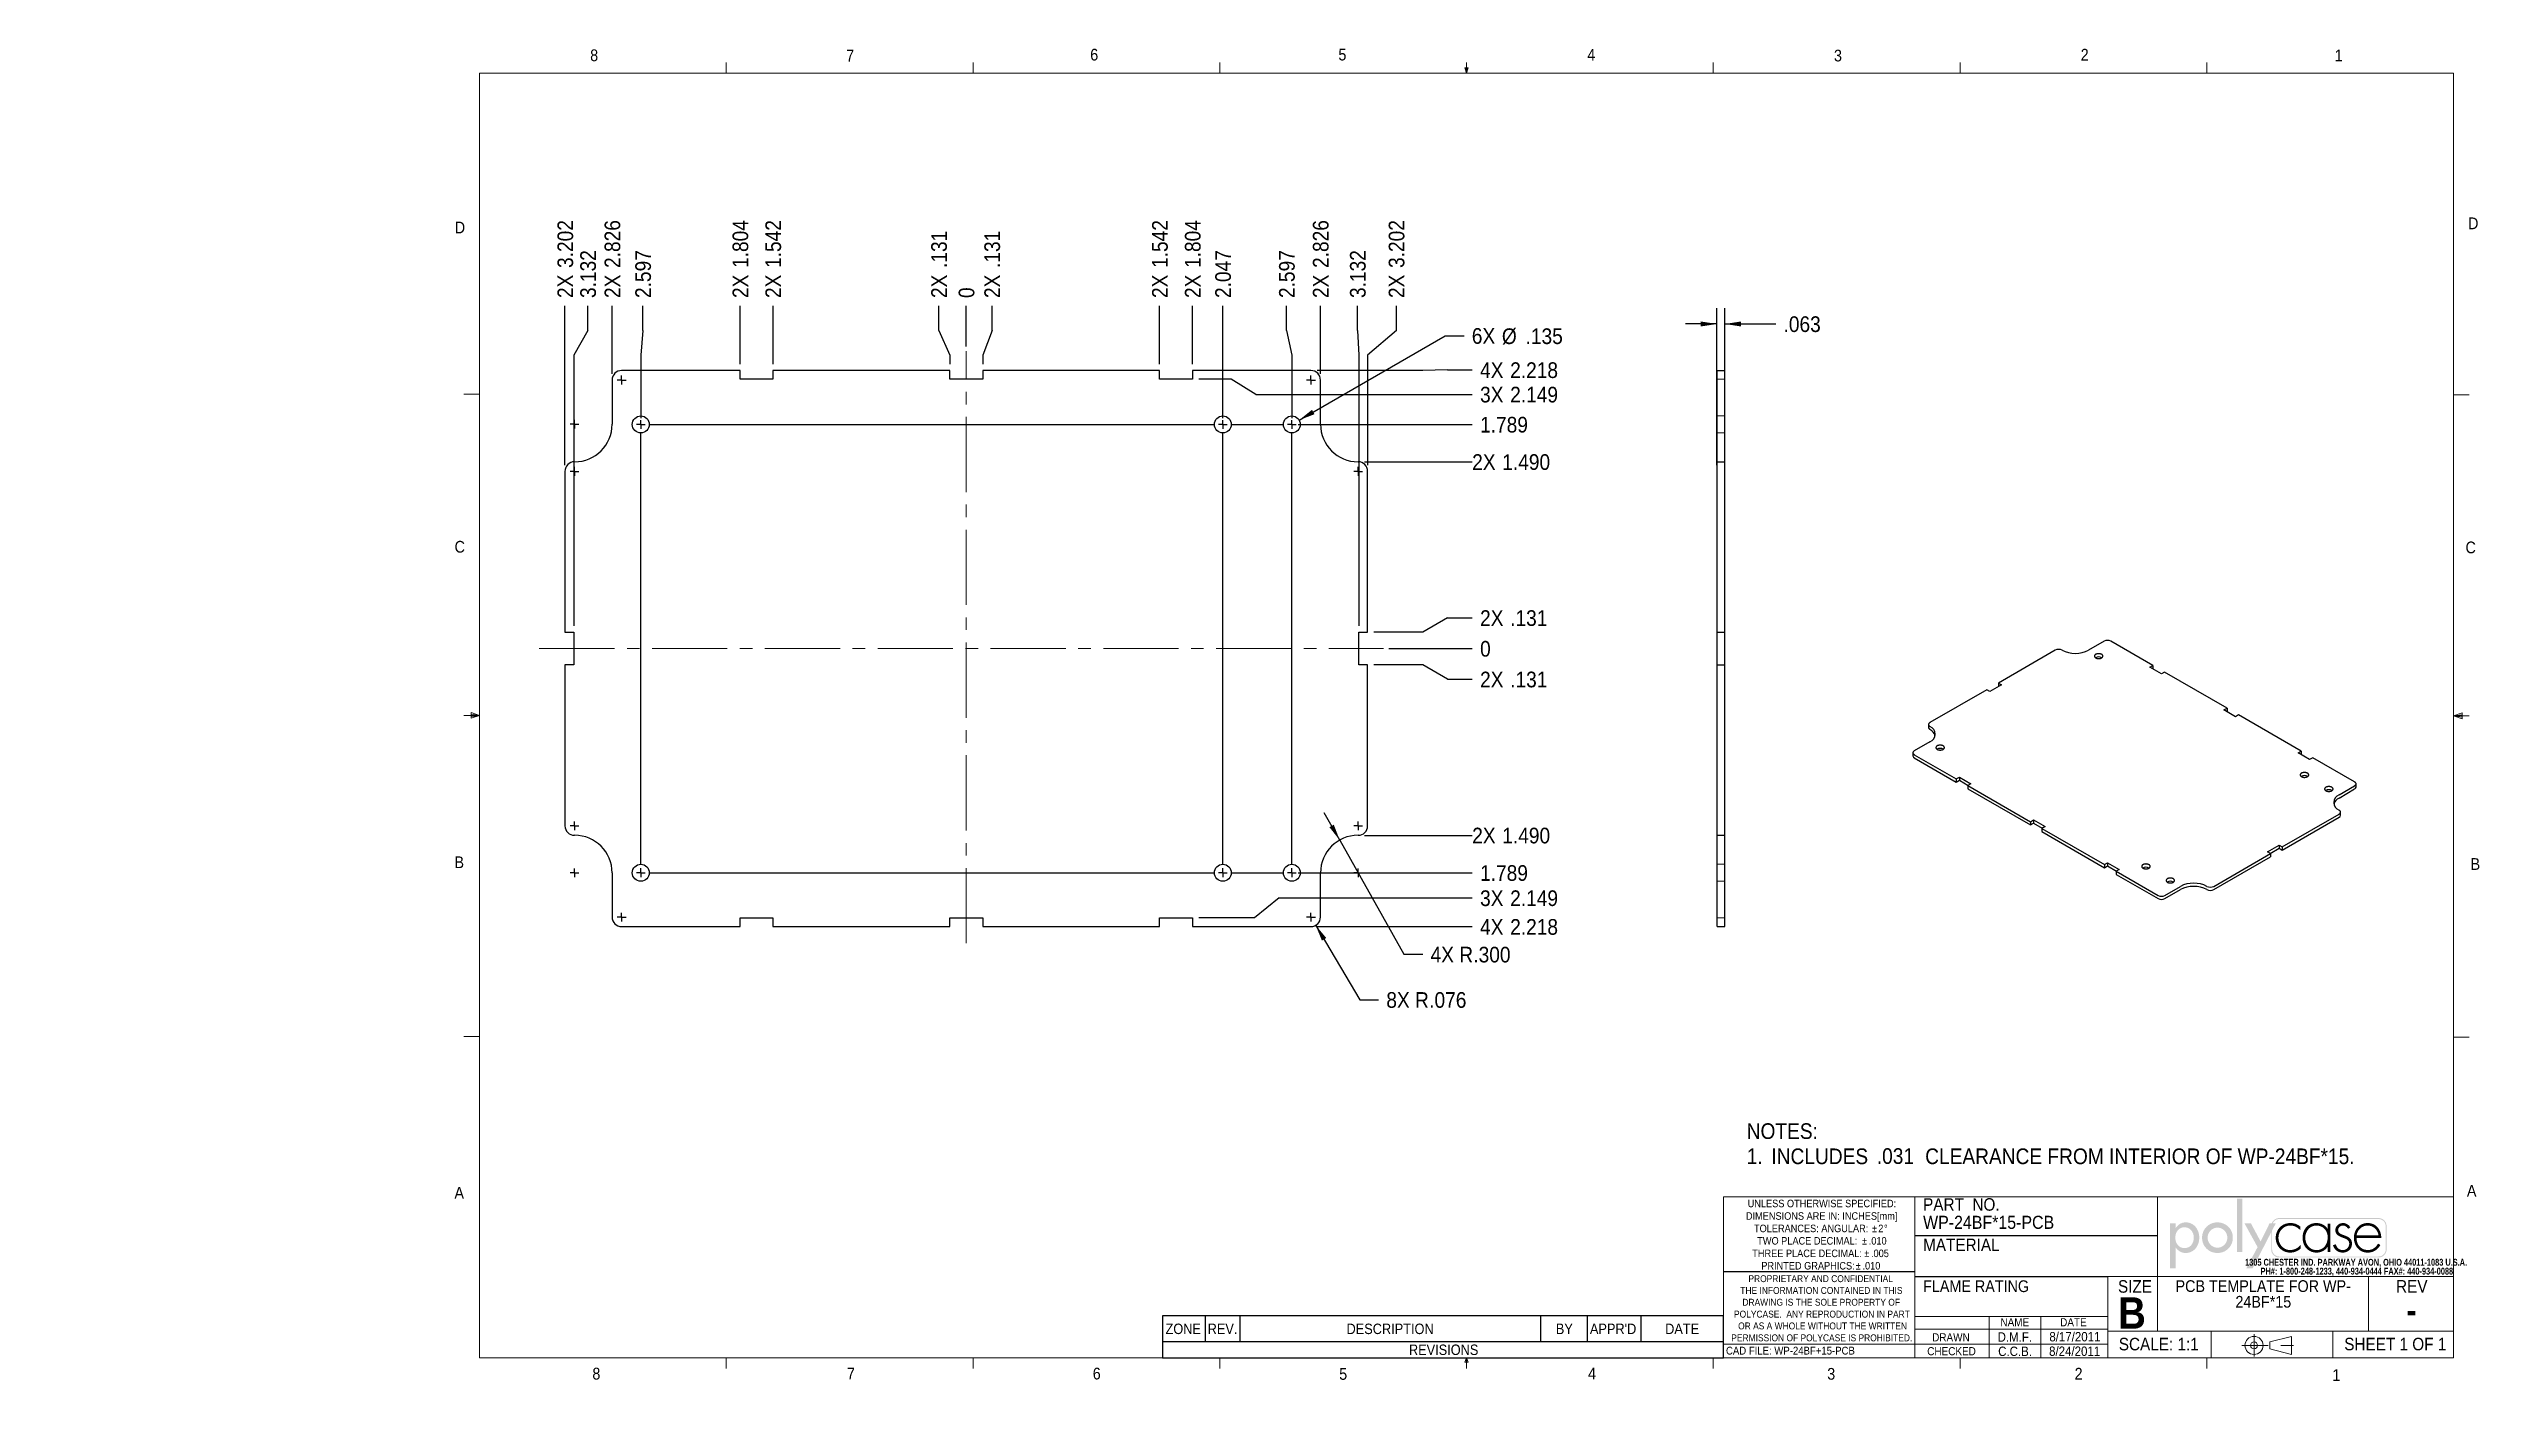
# Model space of a CAD drawing. Header units: inches. Extents: x -2.8 to 16.6, y 0 to 10.8.
import ezdxf

# ---------------------------------------------------------------- set-up
doc = ezdxf.new("R2010")
doc.units = ezdxf.units.IN
doc.header["$MEASUREMENT"] = 0
for name, pattern in [('SLD-Center', [0.75, 0.6, -0.05, 0.05, -0.05]), ('SLD-Dashed', [0.075, 0.05, -0.025]), ('SLD-Solid', [0])]:
    doc.linetypes.add(name, pattern=pattern)
doc.layers.add('FORMAT', color=7, linetype='SLD-Solid')
doc.layers.add('SLD-0', color=7, linetype='SLD-Solid')
doc.styles.add('SLDTEXTSTYLE0', font='GOTHICB.TTF', dxfattribs={"width": 0.639595})
doc.styles.add('SLDTEXTSTYLE1', font='GOTHIC.TTF', dxfattribs={"width": 0.913})
doc.styles.add('SLDTEXTSTYLE2', font='GOTHICB.TTF', dxfattribs={"width": 0.913})
doc.dimstyles.new('SLDDIMSTYLE0', dxfattribs={"dimtxt": 0.125, "dimasz": 0.13, "dimexe": 0, "dimexo": 0.0625, "dimgap": 0.03125, "dimtad": 0, "dimtih": 1, "dimtoh": 1, "dimdec": 3, "dimrnd": 1e-09, "dimzin": 12, "dimdsep": 46, "dimtxsty": 'SLDTEXTSTYLE1', "dimsah": 1, "dimcen": 0, "dimadec": 0, "dimazin": 3, "dimtfac": 1, "dimtdec": 3, "dimtofl": 0, "dimtmove": 0, "dimatfit": 3, "dimfxl": 0, "dimfrac": 2, "dimtolj": 1, "dimtzin": 12, "dimarcsym": 0})
doc.dimstyles.new('SLDDIMSTYLE1', dxfattribs={"dimtxt": 0.125, "dimasz": 0.13, "dimexe": 0, "dimexo": 0.0625, "dimgap": 0.03125, "dimtad": 0, "dimtih": 1, "dimtoh": 1, "dimdec": 0, "dimrnd": 1e-09, "dimzin": 12, "dimdsep": 46, "dimtxsty": 'SLDTEXTSTYLE1', "dimblk1": 'NONE', "dimblk2": 'NONE', "dimsah": 1, "dimcen": 0.09, "dimadec": 0, "dimazin": 3, "dimtfac": 1, "dimtdec": 0, "dimtofl": 0, "dimtmove": 0, "dimatfit": 3, "dimldrblk": 'NONE', "dimfxl": 0, "dimfrac": 2, "dimtolj": 1, "dimtzin": 12, "dimarcsym": 0})
doc.dimstyles.new('SLDDIMSTYLE2', dxfattribs={"dimtxt": 0.125, "dimasz": 0.13, "dimexe": 0, "dimexo": 0.0625, "dimgap": 0.03125, "dimtad": 0, "dimtih": 1, "dimtoh": 1, "dimdec": 3, "dimrnd": 1e-09, "dimzin": 12, "dimdsep": 46, "dimtxsty": 'SLDTEXTSTYLE1', "dimblk1": 'NONE', "dimblk2": 'NONE', "dimsah": 1, "dimcen": 0.09, "dimadec": 0, "dimazin": 3, "dimtfac": 1, "dimtdec": 3, "dimtofl": 0, "dimtmove": 0, "dimatfit": 3, "dimldrblk": 'NONE', "dimfxl": 0, "dimfrac": 2, "dimtolj": 1, "dimtzin": 12, "dimarcsym": 0})
doc.dimstyles.new('SLDDIMSTYLE3', dxfattribs={"dimtxt": 0.125, "dimasz": 0.13, "dimexe": 0, "dimexo": 0.0625, "dimgap": 0.03125, "dimtad": 0, "dimtih": 1, "dimtoh": 1, "dimdec": 3, "dimrnd": 1e-09, "dimzin": 4, "dimdsep": 46, "dimtxsty": 'SLDTEXTSTYLE1', "dimblk1": 'NONE', "dimblk2": 'NONE', "dimsah": 1, "dimcen": 0.09, "dimadec": 0, "dimazin": 1, "dimtfac": 1, "dimtdec": 3, "dimtofl": 0, "dimtmove": 0, "dimatfit": 3, "dimldrblk": 'NONE', "dimfxl": 0, "dimfrac": 2, "dimtolj": 1, "dimtzin": 12, "dimarcsym": 0})
doc.dimstyles.new('SLDDIMSTYLE4', dxfattribs={"dimtxt": 0.125, "dimasz": 0.13, "dimexe": 0, "dimexo": 0.0625, "dimgap": 0.03125, "dimtad": 0, "dimtih": 1, "dimtoh": 1, "dimdec": 3, "dimrnd": 1e-09, "dimzin": 4, "dimdsep": 46, "dimtxsty": 'SLDTEXTSTYLE1', "dimsah": 1, "dimcen": 0, "dimadec": 0, "dimazin": 1, "dimtfac": 1, "dimtdec": 3, "dimtofl": 0, "dimtmove": 1, "dimatfit": 3, "dimfxl": 0, "dimfrac": 2, "dimtolj": 1, "dimtzin": 12, "dimarcsym": 0})
doc.dimstyles.new('SLDDIMSTYLE5', dxfattribs={"dimtxt": 0.125, "dimasz": 0.13, "dimexe": 0, "dimexo": 0.0625, "dimgap": 0.03125, "dimtad": 0, "dimtih": 1, "dimtoh": 1, "dimdec": 3, "dimrnd": 1e-09, "dimzin": 12, "dimdsep": 46, "dimtxsty": 'SLDTEXTSTYLE1', "dimsah": 1, "dimcen": 0, "dimadec": 0, "dimazin": 3, "dimtfac": 1, "dimtdec": 3, "dimtofl": 0, "dimtmove": 0, "dimatfit": 3, "dimfxl": 0, "dimfrac": 2, "dimtolj": 1, "dimtzin": 12, "dimarcsym": 0})
doc.dimstyles.new('SLDDIMSTYLE6', dxfattribs={"dimtxt": 0.125, "dimasz": 0.13, "dimexe": 0, "dimexo": 0.0625, "dimgap": 0.03125, "dimtad": 0, "dimtih": 1, "dimtoh": 1, "dimdec": 3, "dimrnd": 1e-09, "dimzin": 12, "dimdsep": 46, "dimtxsty": 'SLDTEXTSTYLE1', "dimsah": 1, "dimcen": 0.09, "dimadec": 0, "dimazin": 3, "dimtfac": 1, "dimtdec": 3, "dimtmove": 0, "dimatfit": 0, "dimfxl": 0, "dimfrac": 2, "dimtolj": 1, "dimtzin": 12, "dimarcsym": 0})

msp = doc.modelspace()

# ---------------------------------------------------------------- texts
at = {"color": 7, "linetype": 'Continuous', "lineweight": 0}
for s, insert, char_height, attachment_point, style in [('8', (1.5091, 10.8304), 0.0937, 1, 'SLDTEXTSTYLE1'), ('7', (3.551, 10.8276), 0.0937, 1, 'SLDTEXTSTYLE1'), ('6', (5.4987, 10.8356), 0.0937, 1, 'SLDTEXTSTYLE1'), ('5', (7.4787, 10.8362), 0.0937, 1, 'SLDTEXTSTYLE1'), ('4', (9.4643, 10.8346), 0.0937, 1, 'SLDTEXTSTYLE1'), ('3', (11.4327, 10.8284), 0.0937, 1, 'SLDTEXTSTYLE1'), ('2', (13.401, 10.8351), 0.0937, 1, 'SLDTEXTSTYLE1'), ('1', (15.4274, 10.829), 0.0937, 1, 'SLDTEXTSTYLE1'), ('D', (0.4286, 9.4564), 0.0937, 1, 'SLDTEXTSTYLE1'), ('D', (16.4913, 9.4899), 0.0937, 1, 'SLDTEXTSTYLE1'), ('C', (0.4273, 6.9092), 0.0937, 1, 'SLDTEXTSTYLE1'), ('C', (16.4712, 6.904), 0.0937, 1, 'SLDTEXTSTYLE1'), ('B', (0.4264, 4.3921), 0.0937, 1, 'SLDTEXTSTYLE1'), ('B', (16.5115, 4.378), 0.0937, 1, 'SLDTEXTSTYLE1'), ('A', (0.426, 1.7548), 0.0937, 1, 'SLDTEXTSTYLE1'), ('A', (16.4821, 1.7715), 0.0937, 1, 'SLDTEXTSTYLE1'), ('PART  NO.', (12.1435, 1.6651), 0.1, 1, 'SLDTEXTSTYLE1'), ('SIZE', (13.6983, 1.0111), 0.1, 1, 'SLDTEXTSTYLE1'), ('REV', (15.917, 1.012), 0.1, 1, 'SLDTEXTSTYLE1'), ('B', (13.8105, 0.874), 0.25, 2, 'SLDTEXTSTYLE2'), ('DRAWN', (12.2158, 0.5874), 0.065, 1, 'SLDTEXTSTYLE1'), ('D.M.F.', (12.8754, 0.5952), 0.075, 2, 'SLDTEXTSTYLE1'), ('NAME', (12.8753, 0.7078), 0.065, 2, 'SLDTEXTSTYLE1'), ('8/17/2011', (13.3546, 0.5974), 0.075, 2, 'SLDTEXTSTYLE1'), ('DATE', (13.3428, 0.7078), 0.065, 2, 'SLDTEXTSTYLE1'), ('-', (16.0404, 0.872), 0.2, 2, 'SLDTEXTSTYLE2'), ('CAD FILE: WP-24BF+15-PCB', (10.5709, 0.4799), 0.0625, 1, 'SLDTEXTSTYLE1'), ('CHECKED', (12.1764, 0.4767), 0.065, 1, 'SLDTEXTSTYLE1'), ('C.C.B.', (12.8774, 0.4809), 0.075, 2, 'SLDTEXTSTYLE1'), ('8/24/2011', (13.3526, 0.4817), 0.075, 2, 'SLDTEXTSTYLE1'), ('SCALE: 1:1', (13.7049, 0.5509), 0.1, 1, 'SLDTEXTSTYLE1'), ('SHEET 1 OF 1', (15.5035, 0.5513), 0.1, 1, 'SLDTEXTSTYLE1'), ('8', (1.5268, 0.3119), 0.0937, 1, 'SLDTEXTSTYLE1'), ('7', (3.5574, 0.3122), 0.0937, 1, 'SLDTEXTSTYLE1'), ('6', (5.5188, 0.3126), 0.0937, 1, 'SLDTEXTSTYLE1'), ('5', (7.4851, 0.3095), 0.0937, 1, 'SLDTEXTSTYLE1'), ('4', (9.4701, 0.3126), 0.0937, 1, 'SLDTEXTSTYLE1'), ('3', (11.3788, 0.3105), 0.0937, 1, 'SLDTEXTSTYLE1'), ('2', (13.3523, 0.3113), 0.0937, 1, 'SLDTEXTSTYLE1'), ('1', (15.4083, 0.3003), 0.0937, 1, 'SLDTEXTSTYLE1')]:
    msp.add_mtext(s, dxfattribs=dict(at, insert=insert, char_height=char_height, attachment_point=attachment_point, style=style))
at = {"layer": 'FORMAT', "color": 7, "insert": (12.1435, 1.5246), "char_height": 0.104167, "attachment_point": 1, "style": 'SLDTEXTSTYLE1'}
msp.add_mtext('WP-24BF*15-PCB', dxfattribs=at)
at = {"layer": 'SLD-0', "attachment_point": 1, "style": 'SLDTEXTSTYLE1'}
for s, insert, char_height in [('MATERIAL', (12.1435, 1.3426), 0.1), ('FLAME RATING', (12.1435, 1.0097), 0.09375)]:
    msp.add_mtext(s, dxfattribs=dict(at, insert=insert, char_height=char_height))

# ---------------------------------------------------------------- blocks, each defined once
blk = doc.blocks.new('ThirdAngleProjectionBlock')
at = {"color": 7, "linetype": 'SLD-Center', "lineweight": 0}
for p, q in [((0, 0.253), (1.202, 0.253)), ((0.275, 0.506), (0.275, 0))]:
    blk.add_line(p, q, dxfattribs=at)
at = {"color": 7, "linetype": 'SLD-Solid', "lineweight": 0}
for p, q in [((0.632, 0.332), (1.13, 0.459)), ((0.632, 0.332), (0.632, 0.174)), ((0.632, 0.174), (1.13, 0.048)), ((1.13, 0.459), (1.13, 0.048))]:
    blk.add_line(p, q, dxfattribs=at)
for radius in [0.206, 0.0789]:
    blk.add_circle((0.275, 0.253), radius, dxfattribs=at)
blk = doc.blocks.new('SW_NOTE_0')
at = {"color": 0, "linetype": 'Continuous', "lineweight": 0, "char_height": 0.055, "attachment_point": 2, "style": 'SLDTEXTSTYLE0'}
for s, insert in [('1305 CHESTER IND. PARKWAY AVON, OHIO 44011-1083 U.S.A. ', (0.75, 0.07)), ('PH#: 1-800-248-1233, 440-934-0444 FAX#: 440-934-0088', (0.756, -0.001))]:
    blk.add_mtext(s, dxfattribs=dict(at, insert=insert))
blk = doc.blocks.new('Block2')
at = {"linetype": 'Continuous'}
blk.add_hatch(color=7, dxfattribs=at).paths.add_polyline_path([(1.559, 0.355), (1.559, 1.505), (1.44, 1.505), (1.44, 0.355)], flags=0)
h = blk.add_hatch(color=7, dxfattribs=at)
edge = h.paths.add_edge_path(flags=0)
edge.add_spline(control_points=[(4.669, 0.413), (4.669, 0.316), (4.59, 0.237), (4.493, 0.237)], knot_values=[7, 7, 7, 7, 8, 8, 8, 8], weights=[1, 1, 1, 1], degree=3, periodic=0)
edge.add_line((4.493, 0.237), (2.356, 0.237))
edge.add_spline(control_points=[(2.356, 0.237), (2.259, 0.237), (2.18, 0.316), (2.18, 0.413)], knot_values=[1, 1, 1, 1, 2, 2, 2, 2], weights=[1, 1, 1, 1], degree=3, periodic=0)
edge.add_line((2.18, 0.413), (2.18, 0.781))
edge.add_line((2.18, 0.781), (1.778, 0))
edge.add_line((1.778, 0), (1.643, 0))
edge.add_line((1.643, 0), (1.887, 0.461))
edge.add_line((1.887, 0.461), (1.603, 0.975))
edge.add_line((1.603, 0.975), (1.742, 0.975))
edge.add_line((1.742, 0.975), (1.952, 0.582))
edge.add_line((1.952, 0.582), (2.146, 0.975))
edge.add_line((2.146, 0.975), (2.192, 0.975))
edge.add_spline(control_points=[(2.192, 0.975), (2.218, 1.041), (2.282, 1.087), (2.356, 1.087)], knot_values=[3.233464, 3.233464, 3.233464, 3.233464, 4, 4, 4, 4], weights=[1, 1, 1, 1], degree=3, periodic=0)
edge.add_line((2.356, 1.087), (4.493, 1.087))
edge.add_spline(control_points=[(4.493, 1.087), (4.59, 1.087), (4.669, 1.008), (4.669, 0.911)], knot_values=[5, 5, 5, 5, 6, 6, 6, 6], weights=[1, 1, 1, 1], degree=3, periodic=0)
edge.add_line((4.669, 0.911), (4.669, 0.413))
edge = h.paths.add_edge_path(flags=0)
edge.add_line((2.215, 0.975), (2.28, 0.975))
edge.add_line((2.28, 0.975), (2.201, 0.821))
edge.add_line((2.201, 0.821), (2.201, 0.413))
edge.add_spline(control_points=[(2.201, 0.413), (2.201, 0.327), (2.271, 0.258), (2.356, 0.258)], knot_values=[2, 2, 2, 2, 3, 3, 3, 3], weights=[1, 1, 1, 1], degree=3, periodic=0)
edge.add_line((2.356, 0.258), (4.493, 0.258))
edge.add_spline(control_points=[(4.493, 0.258), (4.579, 0.258), (4.649, 0.327), (4.649, 0.413)], knot_values=[4, 4, 4, 4, 5, 5, 5, 5], weights=[1, 1, 1, 1], degree=3, periodic=0)
edge.add_line((4.649, 0.413), (4.649, 0.911))
edge.add_spline(control_points=[(4.649, 0.911), (4.649, 0.997), (4.579, 1.066), (4.493, 1.066)], knot_values=[6, 6, 6, 6, 7, 7, 7, 7], weights=[1, 1, 1, 1], degree=3, periodic=0)
edge.add_line((4.493, 1.066), (2.356, 1.066))
edge.add_spline(control_points=[(2.356, 1.066), (2.293, 1.066), (2.239, 1.029), (2.215, 0.975)], knot_values=[0, 0, 0, 0, 0.732403, 0.732403, 0.732403, 0.732403], weights=[1, 1, 1, 1], degree=3, periodic=0)
h = blk.add_hatch(color=7, dxfattribs=at)
edge = h.paths.add_edge_path(flags=0)
edge.add_spline(control_points=[(0.122, 0.452), (0.17, 0.382), (0.245, 0.334), (0.333, 0.334)], knot_values=[4, 4, 4, 4, 5, 5, 5, 5], weights=[1, 1, 1, 1], degree=3, periodic=0)
edge.add_spline(control_points=[(0.333, 0.334), (0.523, 0.334), (0.629, 0.492), (0.629, 0.669)], knot_values=[3, 3, 3, 3, 4, 4, 4, 4], weights=[1, 1, 1, 1], degree=3, periodic=0)
edge.add_spline(control_points=[(0.629, 0.669), (0.629, 0.839), (0.517, 0.994), (0.338, 0.994)], knot_values=[2, 2, 2, 2, 3, 3, 3, 3], weights=[1, 1, 1, 1], degree=3, periodic=0)
edge.add_spline(control_points=[(0.338, 0.994), (0.245, 0.994), (0.171, 0.946), (0.122, 0.872)], knot_values=[1, 1, 1, 1, 2, 2, 2, 2], weights=[1, 1, 1, 1], degree=3, periodic=0)
edge.add_line((0.122, 0.872), (0.119, 0.872))
edge.add_line((0.119, 0.872), (0.119, 0.975))
edge.add_line((0.119, 0.975), (0, 0.975))
edge.add_line((0, 0.975), (0, 0))
edge.add_line((0, 0), (0.119, 0))
edge.add_line((0.119, 0), (0.119, 0.452))
edge.add_line((0.119, 0.452), (0.122, 0.452))
edge = h.paths.add_edge_path(flags=0)
edge.add_spline(control_points=[(0.113, 0.665), (0.113, 0.78), (0.185, 0.888), (0.309, 0.888), (0.437, 0.888), (0.51, 0.786), (0.51, 0.665)], knot_values=[0, 0, 0, 0, 1, 1, 1, 2, 2, 2, 2], weights=[1, 1, 1, 1, 1, 1, 1], degree=3, periodic=0)
edge.add_spline(control_points=[(0.51, 0.665), (0.51, 0.543), (0.439, 0.44), (0.309, 0.44), (0.183, 0.44), (0.113, 0.549), (0.113, 0.665)], knot_values=[2, 2, 2, 2, 3, 3, 3, 4, 4, 4, 4], weights=[1, 1, 1, 1, 1, 1, 1], degree=3, periodic=0)
h = blk.add_hatch(color=7, dxfattribs=at)
edge = h.paths.add_edge_path(flags=0)
edge.add_spline(control_points=[(0.69, 0.664), (0.69, 0.477), (0.836, 0.334), (1.022, 0.334), (1.207, 0.334), (1.353, 0.477), (1.353, 0.664)], knot_values=[0, 0, 0, 0, 1, 1, 1, 2, 2, 2, 2], weights=[1, 1, 1, 1, 1, 1, 1], degree=3, periodic=0)
edge.add_spline(control_points=[(1.353, 0.664), (1.353, 0.851), (1.207, 0.994), (1.022, 0.994), (0.836, 0.994), (0.69, 0.851), (0.69, 0.664)], knot_values=[2, 2, 2, 2, 3, 3, 3, 4, 4, 4, 4], weights=[1, 1, 1, 1, 1, 1, 1], degree=3, periodic=0)
edge = h.paths.add_edge_path(flags=0)
edge.add_spline(control_points=[(1.234, 0.664), (1.234, 0.547), (1.139, 0.448), (1.022, 0.448), (0.904, 0.448), (0.81, 0.547), (0.81, 0.664)], knot_values=[0, 0, 0, 0, 1, 1, 1, 2, 2, 2, 2], weights=[1, 1, 1, 1, 1, 1, 1], degree=3, periodic=0)
edge.add_spline(control_points=[(0.81, 0.664), (0.81, 0.782), (0.904, 0.88), (1.022, 0.88), (1.139, 0.88), (1.234, 0.782), (1.234, 0.664)], knot_values=[2, 2, 2, 2, 3, 3, 3, 4, 4, 4, 4], weights=[1, 1, 1, 1, 1, 1, 1], degree=3, periodic=0)
h = blk.add_hatch(color=7, dxfattribs=at)
edge = h.paths.add_edge_path(flags=0)
edge.add_spline(control_points=[(2.806, 0.905), (2.745, 0.957), (2.672, 0.98), (2.593, 0.98)], knot_values=[8, 8, 8, 8, 9, 9, 9, 9], weights=[1, 1, 1, 1], degree=3, periodic=0)
edge.add_spline(control_points=[(2.593, 0.98), (2.413, 0.98), (2.278, 0.84), (2.278, 0.662)], knot_values=[7, 7, 7, 7, 8, 8, 8, 8], weights=[1, 1, 1, 1], degree=3, periodic=0)
edge.add_spline(control_points=[(2.278, 0.662), (2.278, 0.484), (2.41, 0.342), (2.592, 0.342)], knot_values=[6, 6, 6, 6, 7, 7, 7, 7], weights=[1, 1, 1, 1], degree=3, periodic=0)
edge.add_spline(control_points=[(2.592, 0.342), (2.674, 0.342), (2.752, 0.372), (2.814, 0.427)], knot_values=[5, 5, 5, 5, 6, 6, 6, 6], weights=[1, 1, 1, 1], degree=3, periodic=0)
edge.add_line((2.814, 0.427), (2.814, 0.507))
edge.add_spline(control_points=[(2.814, 0.507), (2.759, 0.44), (2.676, 0.398), (2.589, 0.398)], knot_values=[3, 3, 3, 3, 4, 4, 4, 4], weights=[1, 1, 1, 1], degree=3, periodic=0)
edge.add_spline(control_points=[(2.589, 0.398), (2.445, 0.398), (2.337, 0.523), (2.337, 0.662)], knot_values=[2, 2, 2, 2, 3, 3, 3, 3], weights=[1, 1, 1, 1], degree=3, periodic=0)
edge.add_spline(control_points=[(2.337, 0.662), (2.337, 0.802), (2.446, 0.925), (2.59, 0.925)], knot_values=[1, 1, 1, 1, 2, 2, 2, 2], weights=[1, 1, 1, 1], degree=3, periodic=0)
edge.add_spline(control_points=[(2.59, 0.925), (2.678, 0.925), (2.748, 0.889), (2.806, 0.825)], knot_values=[0, 0, 0, 0, 1, 1, 1, 1], weights=[1, 1, 1, 1], degree=3, periodic=0)
edge.add_line((2.806, 0.825), (2.806, 0.905))
h = blk.add_hatch(color=7, dxfattribs=at)
edge = h.paths.add_edge_path(flags=0)
edge.add_spline(control_points=[(3.392, 0.861), (3.34, 0.938), (3.25, 0.98), (3.156, 0.98)], knot_values=[6, 6, 6, 6, 7, 7, 7, 7], weights=[1, 1, 1, 1], degree=3, periodic=0)
edge.add_spline(control_points=[(3.156, 0.98), (2.972, 0.98), (2.857, 0.844), (2.857, 0.665)], knot_values=[5, 5, 5, 5, 6, 6, 6, 6], weights=[1, 1, 1, 1], degree=3, periodic=0)
edge.add_spline(control_points=[(2.857, 0.665), (2.857, 0.486), (2.973, 0.342), (3.159, 0.342)], knot_values=[4, 4, 4, 4, 5, 5, 5, 5], weights=[1, 1, 1, 1], degree=3, periodic=0)
edge.add_spline(control_points=[(3.159, 0.342), (3.249, 0.342), (3.347, 0.387), (3.392, 0.465)], knot_values=[3, 3, 3, 3, 4, 4, 4, 4], weights=[1, 1, 1, 1], degree=3, periodic=0)
edge.add_line((3.392, 0.465), (3.395, 0.465))
edge.add_line((3.395, 0.465), (3.395, 0.355))
edge.add_line((3.395, 0.355), (3.454, 0.355))
edge.add_line((3.454, 0.355), (3.454, 0.967))
edge.add_line((3.454, 0.967), (3.395, 0.967))
edge.add_line((3.395, 0.967), (3.395, 0.861))
edge.add_line((3.395, 0.861), (3.392, 0.861))
edge = h.paths.add_edge_path(flags=0)
edge.add_spline(control_points=[(3.398, 0.672), (3.398, 0.525), (3.314, 0.397), (3.157, 0.397), (3.009, 0.397), (2.916, 0.525), (2.916, 0.665)], knot_values=[0, 0, 0, 0, 1, 1, 1, 2, 2, 2, 2], weights=[1, 1, 1, 1, 1, 1, 1], degree=3, periodic=0)
edge.add_spline(control_points=[(2.916, 0.665), (2.916, 0.798), (3.013, 0.925), (3.153, 0.925), (3.302, 0.925), (3.398, 0.814), (3.398, 0.672)], knot_values=[2, 2, 2, 2, 3, 3, 3, 4, 4, 4, 4], weights=[1, 1, 1, 1, 1, 1, 1], degree=3, periodic=0)
h = blk.add_hatch(color=7, dxfattribs=at)
edge = h.paths.add_edge_path(flags=0)
edge.add_spline(control_points=[(3.731, 0.98), (3.793, 0.98), (3.861, 0.939), (3.887, 0.882)], knot_values=[11, 11, 11, 11, 12, 12, 12, 12], weights=[1, 1, 1, 1], degree=3, periodic=0)
edge.add_line((3.887, 0.882), (3.836, 0.856))
edge.add_spline(control_points=[(3.836, 0.856), (3.816, 0.898), (3.776, 0.925), (3.728, 0.925)], knot_values=[0, 0, 0, 0, 1, 1, 1, 1], weights=[1, 1, 1, 1], degree=3, periodic=0)
edge.add_spline(control_points=[(3.728, 0.925), (3.677, 0.925), (3.624, 0.882), (3.624, 0.829)], knot_values=[1, 1, 1, 1, 2, 2, 2, 2], weights=[1, 1, 1, 1], degree=3, periodic=0)
edge.add_spline(control_points=[(3.624, 0.829), (3.624, 0.682), (3.922, 0.754), (3.922, 0.533)], knot_values=[2, 2, 2, 2, 3, 3, 3, 3], weights=[1, 1, 1, 1], degree=3, periodic=0)
edge.add_spline(control_points=[(3.922, 0.533), (3.922, 0.42), (3.834, 0.342), (3.724, 0.342)], knot_values=[3, 3, 3, 3, 4, 4, 4, 4], weights=[1, 1, 1, 1], degree=3, periodic=0)
edge.add_spline(control_points=[(3.724, 0.342), (3.622, 0.342), (3.539, 0.404), (3.514, 0.503)], knot_values=[4, 4, 4, 4, 5, 5, 5, 5], weights=[1, 1, 1, 1], degree=3, periodic=0)
edge.add_line((3.514, 0.503), (3.572, 0.522))
edge.add_spline(control_points=[(3.572, 0.522), (3.595, 0.449), (3.644, 0.397), (3.724, 0.397)], knot_values=[6, 6, 6, 6, 7, 7, 7, 7], weights=[1, 1, 1, 1], degree=3, periodic=0)
edge.add_spline(control_points=[(3.724, 0.397), (3.801, 0.397), (3.862, 0.458), (3.862, 0.535)], knot_values=[7, 7, 7, 7, 8, 8, 8, 8], weights=[1, 1, 1, 1], degree=3, periodic=0)
edge.add_spline(control_points=[(3.862, 0.535), (3.862, 0.611), (3.804, 0.635), (3.743, 0.656)], knot_values=[8, 8, 8, 8, 9, 9, 9, 9], weights=[1, 1, 1, 1], degree=3, periodic=0)
edge.add_spline(control_points=[(3.743, 0.656), (3.659, 0.686), (3.564, 0.722), (3.564, 0.825)], knot_values=[9, 9, 9, 9, 10, 10, 10, 10], weights=[1, 1, 1, 1], degree=3, periodic=0)
edge.add_spline(control_points=[(3.564, 0.825), (3.564, 0.918), (3.642, 0.98), (3.731, 0.98)], knot_values=[10, 10, 10, 10, 11, 11, 11, 11], weights=[1, 1, 1, 1], degree=3, periodic=0)
h = blk.add_hatch(color=7, dxfattribs=at)
edge = h.paths.add_edge_path(flags=0)
edge.add_spline(control_points=[(4.554, 0.656), (4.555, 0.832), (4.445, 0.98), (4.26, 0.98)], knot_values=[6, 6, 6, 6, 7, 7, 7, 7], weights=[1, 1, 1, 1], degree=3, periodic=0)
edge.add_spline(control_points=[(4.26, 0.98), (4.081, 0.98), (3.963, 0.833), (3.963, 0.662)], knot_values=[5, 5, 5, 5, 6, 6, 6, 6], weights=[1, 1, 1, 1], degree=3, periodic=0)
edge.add_spline(control_points=[(3.963, 0.662), (3.963, 0.489), (4.078, 0.342), (4.26, 0.342)], knot_values=[4, 4, 4, 4, 5, 5, 5, 5], weights=[1, 1, 1, 1], degree=3, periodic=0)
edge.add_spline(control_points=[(4.26, 0.342), (4.38, 0.342), (4.478, 0.401), (4.534, 0.507)], knot_values=[3, 3, 3, 3, 4, 4, 4, 4], weights=[1, 1, 1, 1], degree=3, periodic=0)
edge.add_line((4.534, 0.507), (4.484, 0.537))
edge.add_spline(control_points=[(4.484, 0.537), (4.44, 0.454), (4.363, 0.398), (4.268, 0.398)], knot_values=[1, 1, 1, 1, 2, 2, 2, 2], weights=[1, 1, 1, 1], degree=3, periodic=0)
edge.add_spline(control_points=[(4.268, 0.398), (4.126, 0.398), (4.019, 0.501), (4.023, 0.656)], knot_values=[0, 0, 0, 0, 1, 1, 1, 1], weights=[1, 1, 1, 1], degree=3, periodic=0)
edge.add_line((4.023, 0.656), (4.554, 0.656))
edge = h.paths.add_edge_path(flags=0)
edge.add_spline(control_points=[(4.023, 0.712), (4.033, 0.827), (4.136, 0.925), (4.261, 0.925)], knot_values=[1, 1, 1, 1, 2, 2, 2, 2], weights=[1, 1, 1, 1], degree=3, periodic=0)
edge.add_spline(control_points=[(4.261, 0.925), (4.387, 0.925), (4.48, 0.824), (4.494, 0.712)], knot_values=[0, 0, 0, 0, 1, 1, 1, 1], weights=[1, 1, 1, 1], degree=3, periodic=0)
edge.add_line((4.494, 0.712), (4.023, 0.712))
blk = doc.blocks.new('POLYCASE LOGO')
at = {"color": 7, "linetype": 'Continuous', "xscale": 0.37, "yscale": 0.37, "zscale": 0.37}
blk.add_blockref('Block2', (0.101, -0.571), dxfattribs=at)
at = {"color": 7, "linetype": 'Continuous', "lineweight": 0}
blk.add_blockref('SW_NOTE_0', (0.835, -0.564), dxfattribs=at)
blk = doc.blocks.new('SW_NOTE_1')
at = {"layer": 'SLD-0', "color": 0, "char_height": 0.125, "attachment_point": 1, "style": 'SLDTEXTSTYLE1'}
for s, insert in [('NOTES:', (0, 0.16)), ('1.', (0, -0.041)), ('INCLUDES', (0.197, -0.041)), ('.031', (1.038, -0.039)), ('CLEARANCE FROM INTERIOR OF WP-24BF*15.', (1.424, -0.041))]:
    blk.add_mtext(s, dxfattribs=dict(at, insert=insert))
blk = doc.blocks.new('SW_NOTE_2')
at = {"color": 0, "linetype": 'Continuous', "lineweight": 0, "char_height": 0.06, "attachment_point": 2, "style": 'SLDTEXTSTYLE1'}
for s, insert in [('UNLESS OTHERWISE SPECIFIED:', (0.567, 0.077)), ('DIMENSIONS ARE IN: INCHES[mm]', (0.565, -0.023)), ('TOLERANCES: ANGULAR: ', (0.481, -0.122)), ('%%p', (0.986, -0.122)), ('2', (1.037, -0.122)), ('%%d', (1.077, -0.122)), ('THREE PLACE DECIMAL: ', (0.449, -0.321)), ('TWO PLACE DECIMAL: ', (0.45, -0.221)), ('%%p', (0.907, -0.221)), ('%%p', (0.925, -0.321)), ('.010', (1.012, -0.221)), ('.005', (1.03, -0.321)), ('PRINTED GRAPHICS: ', (0.456, -0.42)), ('%%p', (0.857, -0.42)), ('.010', (0.962, -0.42))]:
    blk.add_mtext(s, dxfattribs=dict(at, insert=insert))
blk = doc.blocks.new('SW_NOTE_3')
at = {"color": 0, "linetype": 'Continuous', "lineweight": 0, "char_height": 0.055, "attachment_point": 2, "style": 'SLDTEXTSTYLE1'}
for s, insert in [('PROPRIETARY AND CONFIDENTIAL', (0.583, 0.07)), ('THE INFORMATION CONTAINED IN THIS', (0.589, -0.024)), ('DRAWING IS THE SOLE PROPERTY OF', (0.587, -0.118)), ('POLYCASE.  ANY REPRODUCTION IN PART ', (0.593, -0.213)), ('OR AS A WHOLE WITHOUT THE WRITTEN ', (0.598, -0.307)), ('PERMISSION OF POLYCASE IS PROHIBITED.', (0.592, -0.402))]:
    blk.add_mtext(s, dxfattribs=dict(at, insert=insert))
blk = doc.blocks.new('SW_NOTE_4')
at = {"color": 0, "linetype": 'Continuous', "lineweight": 0, "attachment_point": 2, "style": 'SLDTEXTSTYLE1'}
for s, insert, char_height in [('PCB TEMPLATE FOR WP-', (0.693, 0.12), 0.09375), ('24BF*15', (0.694, -0.005), 0.0937)]:
    blk.add_mtext(s, dxfattribs=dict(at, insert=insert, char_height=char_height))
blk = doc.blocks.new('SW_TABLEANNOTATION_0')
at = {"layer": 'SLD-0', "color": 0}
for p, q in [((0, 0), (0, -0.333)), ((4.475, 0), (0, 0)), ((0.338, 0), (0.338, -0.204)), ((0.615, 0), (0.615, -0.204)), ((3.015, 0), (3.015, -0.204)), ((3.388, 0), (3.388, -0.204)), ((3.816, 0), (3.816, -0.204)), ((4.475, -0.333), (4.475, 0)), ((0, -0.204), (4.475, -0.204)), ((0, -0.333), (4.475, -0.333))]:
    blk.add_line(p, q, dxfattribs=at)
at = {"layer": 'SLD-0', "color": 0, "attachment_point": 1, "style": 'SLDTEXTSTYLE1'}
for s, insert, char_height in [('ZONE', (0.023, -0.061), 0.0833), ('REV.', (0.359, -0.061), 0.0833), ('DESCRIPTION', (1.467, -0.061), 0.08333), ('BY', (3.137, -0.061), 0.0833), ("APPR'D", (3.409, -0.061), 0.0833), ('DATE', (4.009, -0.061), 0.0833), ('REVISIONS', (1.965, -0.228), 0.0833)]:
    blk.add_mtext(s, dxfattribs=dict(at, insert=insert, char_height=char_height))
blk = doc.blocks.new('*D10')
at = {"layer": 'SLD-0'}
for p, q in [((7.165, 7.873), (8.331, 8.545)), ((8.331, 8.545), (8.481, 8.545))]:
    blk.add_line(p, q, dxfattribs=at)
blk.add_solid([(7.165, 7.873), (7.288, 7.92), (7.268, 7.955)], dxfattribs=at)
at = {"layer": 'SLD-0', "char_height": 0.125, "attachment_point": 1, "style": 'SLDTEXTSTYLE1'}
for s, insert in [('6X ', (8.543, 8.607)), ('%%c', (8.783, 8.605)), ('.135', (8.972, 8.605))]:
    blk.add_mtext(s, dxfattribs=dict(at, insert=insert))
blk = doc.blocks.new('*D12')
at = {"layer": 'SLD-0'}
blk.add_line((4.51, 8.461), (4.51, 8.784), dxfattribs=at)
at = {"layer": 'SLD-0', "insert": (4.449, 8.847), "char_height": 0.125, "attachment_point": 1, "rotation": 90, "style": 'SLDTEXTSTYLE1'}
blk.add_mtext('0', dxfattribs=at)
blk = doc.blocks.new('_NONE')
blk = doc.blocks.new('*D13')
at = {"layer": 'SLD-0'}
for p, q in [((1.929, 8.588), (1.929, 8.784)), ((1.929, 8.588), (1.913, 8.391)), ((1.913, 8.391), (1.913, 7.889))]:
    blk.add_line(p, q, dxfattribs=at)
at = {"layer": 'SLD-0', "insert": (1.869, 8.847), "char_height": 0.125, "attachment_point": 1, "rotation": 90, "style": 'SLDTEXTSTYLE1'}
blk.add_mtext('2.597', dxfattribs=at)
blk = doc.blocks.new('*D14')
at = {"layer": 'SLD-0'}
for p, q in [((7.065, 8.588), (7.065, 8.784)), ((7.065, 8.588), (7.107, 8.391)), ((7.107, 8.391), (7.107, 7.889))]:
    blk.add_line(p, q, dxfattribs=at)
at = {"layer": 'SLD-0', "insert": (7.005, 8.847), "char_height": 0.125, "attachment_point": 1, "rotation": 90, "style": 'SLDTEXTSTYLE1'}
blk.add_mtext('2.597', dxfattribs=at)
blk = doc.blocks.new('*D15')
at = {"layer": 'SLD-0'}
blk.add_line((1.308, 7.514), (1.308, 8.784), dxfattribs=at)
at = {"layer": 'SLD-0', "char_height": 0.125, "attachment_point": 1, "rotation": 90, "style": 'SLDTEXTSTYLE1'}
for s, insert in [('3.202', (1.248, 9.087)), ('2X ', (1.248, 8.847))]:
    blk.add_mtext(s, dxfattribs=dict(at, insert=insert))
blk = doc.blocks.new('*D16')
at = {"layer": 'SLD-0'}
for p, q in [((1.49, 8.588), (1.49, 8.784)), ((1.49, 8.588), (1.378, 8.391)), ((1.378, 8.391), (1.378, 6.231))]:
    blk.add_line(p, q, dxfattribs=at)
at = {"layer": 'SLD-0', "insert": (1.43, 8.847), "char_height": 0.125, "attachment_point": 1, "rotation": 90, "style": 'SLDTEXTSTYLE1'}
blk.add_mtext('3.132', dxfattribs=at)
blk = doc.blocks.new('*D17')
at = {"layer": 'SLD-0'}
blk.add_line((1.684, 8.243), (1.684, 8.784), dxfattribs=at)
at = {"layer": 'SLD-0', "char_height": 0.125, "attachment_point": 1, "rotation": 90, "style": 'SLDTEXTSTYLE1'}
for s, insert in [('2.826', (1.624, 9.087)), ('2X ', (1.624, 8.847))]:
    blk.add_mtext(s, dxfattribs=dict(at, insert=insert))
blk = doc.blocks.new('*D18')
at = {"layer": 'SLD-0'}
blk.add_line((7.336, 8.243), (7.336, 8.784), dxfattribs=at)
at = {"layer": 'SLD-0', "char_height": 0.125, "attachment_point": 1, "rotation": 90, "style": 'SLDTEXTSTYLE1'}
for s, insert in [('2.826', (7.275, 9.087)), ('2X ', (7.275, 8.847))]:
    blk.add_mtext(s, dxfattribs=dict(at, insert=insert))
blk = doc.blocks.new('*D19')
at = {"layer": 'SLD-0'}
blk.add_line((2.706, 8.319), (2.706, 8.784), dxfattribs=at)
at = {"layer": 'SLD-0', "char_height": 0.125, "attachment_point": 1, "rotation": 90, "style": 'SLDTEXTSTYLE1'}
for s, insert in [('1.804', (2.645, 9.087)), ('2X ', (2.645, 8.847))]:
    blk.add_mtext(s, dxfattribs=dict(at, insert=insert))
blk = doc.blocks.new('*D20')
at = {"layer": 'SLD-0'}
blk.add_line((2.968, 8.319), (2.968, 8.784), dxfattribs=at)
at = {"layer": 'SLD-0', "char_height": 0.125, "attachment_point": 1, "rotation": 90, "style": 'SLDTEXTSTYLE1'}
for s, insert in [('1.542', (2.907, 9.087)), ('2X ', (2.907, 8.847))]:
    blk.add_mtext(s, dxfattribs=dict(at, insert=insert))
blk = doc.blocks.new('*D21')
at = {"layer": 'SLD-0'}
for p, q in [((4.29, 8.588), (4.29, 8.784)), ((4.29, 8.588), (4.379, 8.391)), ((4.379, 8.391), (4.379, 8.319))]:
    blk.add_line(p, q, dxfattribs=at)
at = {"layer": 'SLD-0', "char_height": 0.125, "attachment_point": 1, "rotation": 90, "style": 'SLDTEXTSTYLE1'}
for s, insert in [('.131', (4.23, 9.087)), ('2X ', (4.23, 8.847))]:
    blk.add_mtext(s, dxfattribs=dict(at, insert=insert))
blk = doc.blocks.new('*D22')
at = {"layer": 'SLD-0'}
for p, q in [((4.715, 8.588), (4.715, 8.784)), ((4.715, 8.588), (4.641, 8.391)), ((4.641, 8.391), (4.641, 8.319))]:
    blk.add_line(p, q, dxfattribs=at)
at = {"layer": 'SLD-0', "char_height": 0.125, "attachment_point": 1, "rotation": 90, "style": 'SLDTEXTSTYLE1'}
for s, insert in [('.131', (4.654, 9.087)), ('2X ', (4.654, 8.847))]:
    blk.add_mtext(s, dxfattribs=dict(at, insert=insert))
blk = doc.blocks.new('*D23')
at = {"layer": 'SLD-0'}
blk.add_line((6.052, 8.319), (6.052, 8.784), dxfattribs=at)
at = {"layer": 'SLD-0', "char_height": 0.125, "attachment_point": 1, "rotation": 90, "style": 'SLDTEXTSTYLE1'}
for s, insert in [('1.542', (5.992, 9.087)), ('2X ', (5.992, 8.847))]:
    blk.add_mtext(s, dxfattribs=dict(at, insert=insert))
blk = doc.blocks.new('*D24')
at = {"layer": 'SLD-0'}
blk.add_line((6.314, 8.319), (6.314, 8.784), dxfattribs=at)
at = {"layer": 'SLD-0', "char_height": 0.125, "attachment_point": 1, "rotation": 90, "style": 'SLDTEXTSTYLE1'}
for s, insert in [('1.804', (6.254, 9.087)), ('2X ', (6.254, 8.847))]:
    blk.add_mtext(s, dxfattribs=dict(at, insert=insert))
blk = doc.blocks.new('*D25')
at = {"layer": 'SLD-0'}
for p, q in [((7.941, 8.588), (7.941, 8.784)), ((7.941, 8.588), (7.712, 8.391)), ((7.712, 8.391), (7.712, 7.514))]:
    blk.add_line(p, q, dxfattribs=at)
at = {"layer": 'SLD-0', "char_height": 0.125, "attachment_point": 1, "rotation": 90, "style": 'SLDTEXTSTYLE1'}
for s, insert in [('3.202', (7.88, 9.087)), ('2X ', (7.88, 8.847))]:
    blk.add_mtext(s, dxfattribs=dict(at, insert=insert))
blk = doc.blocks.new('*D26')
at = {"layer": 'SLD-0'}
for p, q in [((7.632, 8.588), (7.632, 8.784)), ((7.632, 8.588), (7.642, 8.391)), ((7.642, 8.391), (7.642, 6.231))]:
    blk.add_line(p, q, dxfattribs=at)
at = {"layer": 'SLD-0', "insert": (7.571, 8.847), "char_height": 0.125, "attachment_point": 1, "rotation": 90, "style": 'SLDTEXTSTYLE1'}
blk.add_mtext('3.132', dxfattribs=at)
blk = doc.blocks.new('*D27')
at = {"layer": 'SLD-0'}
blk.add_line((6.557, 7.889), (6.557, 8.784), dxfattribs=at)
at = {"layer": 'SLD-0', "insert": (6.496, 8.847), "char_height": 0.125, "attachment_point": 1, "rotation": 90, "style": 'SLDTEXTSTYLE1'}
blk.add_mtext('2.047', dxfattribs=at)
blk = doc.blocks.new('*D28')
at = {"layer": 'SLD-0'}
blk.add_line((7.88, 6.05), (8.546, 6.05), dxfattribs=at)
at = {"layer": 'SLD-0', "insert": (8.609, 6.111), "char_height": 0.125, "attachment_point": 1, "style": 'SLDTEXTSTYLE1'}
blk.add_mtext('0', dxfattribs=at)
blk = doc.blocks.new('*D29')
at = {"layer": 'SLD-0'}
blk.add_line((7.157, 7.839), (8.546, 7.839), dxfattribs=at)
at = {"layer": 'SLD-0', "insert": (8.609, 7.899), "char_height": 0.125, "attachment_point": 1, "style": 'SLDTEXTSTYLE1'}
blk.add_mtext('1.789', dxfattribs=at)
blk = doc.blocks.new('*D30')
at = {"layer": 'SLD-0'}
blk.add_line((7.157, 4.262), (8.546, 4.262), dxfattribs=at)
at = {"layer": 'SLD-0', "insert": (8.609, 4.322), "char_height": 0.125, "attachment_point": 1, "style": 'SLDTEXTSTYLE1'}
blk.add_mtext('1.789', dxfattribs=at)
blk = doc.blocks.new('*D31')
at = {"layer": 'SLD-0'}
for p, q in [((8.153, 8.269), (7.31, 8.269)), ((8.349, 8.273), (8.153, 8.269)), ((8.349, 8.273), (8.546, 8.273))]:
    blk.add_line(p, q, dxfattribs=at)
at = {"layer": 'SLD-0', "char_height": 0.125, "attachment_point": 1, "style": 'SLDTEXTSTYLE1'}
for s, insert in [('4X ', (8.609, 8.334)), ('2.218', (8.849, 8.334))]:
    blk.add_mtext(s, dxfattribs=dict(at, insert=insert))
blk = doc.blocks.new('*D32')
at = {"layer": 'SLD-0'}
for p, q in [((6.623, 8.199), (6.364, 8.199)), ((6.819, 8.078), (6.623, 8.199)), ((6.819, 8.078), (8.546, 8.078))]:
    blk.add_line(p, q, dxfattribs=at)
at = {"layer": 'SLD-0', "char_height": 0.125, "attachment_point": 1, "style": 'SLDTEXTSTYLE1'}
for s, insert in [('3X ', (8.609, 8.139)), ('2.149', (8.849, 8.139))]:
    blk.add_mtext(s, dxfattribs=dict(at, insert=insert))
blk = doc.blocks.new('*D33')
at = {"layer": 'SLD-0'}
blk.add_line((7.31, 3.832), (8.546, 3.832), dxfattribs=at)
at = {"layer": 'SLD-0', "char_height": 0.125, "attachment_point": 1, "style": 'SLDTEXTSTYLE1'}
for s, insert in [('4X ', (8.609, 3.892)), ('2.218', (8.849, 3.892))]:
    blk.add_mtext(s, dxfattribs=dict(at, insert=insert))
blk = doc.blocks.new('*D34')
at = {"layer": 'SLD-0'}
for p, q in [((6.81, 3.902), (6.364, 3.902)), ((7.007, 4.061), (6.81, 3.902)), ((7.007, 4.061), (8.546, 4.061))]:
    blk.add_line(p, q, dxfattribs=at)
at = {"layer": 'SLD-0', "char_height": 0.125, "attachment_point": 1, "style": 'SLDTEXTSTYLE1'}
for s, insert in [('3X ', (8.609, 4.121)), ('2.149', (8.849, 4.121))]:
    blk.add_mtext(s, dxfattribs=dict(at, insert=insert))
blk = doc.blocks.new('*D35')
at = {"layer": 'SLD-0'}
for p, q in [((8.349, 6.296), (8.153, 6.181)), ((8.349, 6.296), (8.546, 6.296)), ((8.153, 6.181), (7.762, 6.181))]:
    blk.add_line(p, q, dxfattribs=at)
at = {"layer": 'SLD-0', "char_height": 0.125, "attachment_point": 1, "style": 'SLDTEXTSTYLE1'}
for s, insert in [('2X ', (8.609, 6.356)), ('.131', (8.849, 6.356))]:
    blk.add_mtext(s, dxfattribs=dict(at, insert=insert))
blk = doc.blocks.new('*D36')
at = {"layer": 'SLD-0'}
for p, q in [((8.153, 5.92), (7.762, 5.92)), ((8.349, 5.805), (8.153, 5.92)), ((8.349, 5.805), (8.546, 5.805))]:
    blk.add_line(p, q, dxfattribs=at)
at = {"layer": 'SLD-0', "char_height": 0.125, "attachment_point": 1, "style": 'SLDTEXTSTYLE1'}
for s, insert in [('2X ', (8.609, 5.866)), ('.131', (8.849, 5.866))]:
    blk.add_mtext(s, dxfattribs=dict(at, insert=insert))
blk = doc.blocks.new('*D37')
at = {"layer": 'SLD-0'}
blk.add_line((7.686, 7.54), (8.546, 7.54), dxfattribs=at)
at = {"layer": 'SLD-0', "char_height": 0.125, "attachment_point": 1, "style": 'SLDTEXTSTYLE1'}
for s, insert in [('2X ', (8.546, 7.601, -0.027)), ('1.490', (8.786, 7.601, -0.027))]:
    blk.add_mtext(s, dxfattribs=dict(at, insert=insert))
blk = doc.blocks.new('*D38')
at = {"layer": 'SLD-0'}
blk.add_line((7.686, 4.56), (8.546, 4.56), dxfattribs=at)
at = {"layer": 'SLD-0', "char_height": 0.125, "attachment_point": 1, "style": 'SLDTEXTSTYLE1'}
for s, insert in [('2X ', (8.546, 4.621, -0.027)), ('1.490', (8.786, 4.621, -0.027))]:
    blk.add_mtext(s, dxfattribs=dict(at, insert=insert))
blk = doc.blocks.new('*D39')
at = {"layer": 'SLD-0'}
for p, q in [((7.489, 4.522), (7.366, 4.74)), ((7.489, 4.522), (8.002, 3.611)), ((8.002, 3.611), (8.152, 3.611))]:
    blk.add_line(p, q, dxfattribs=at)
blk.add_solid([(7.489, 4.522), (7.442, 4.645), (7.407, 4.625)], dxfattribs=at)
at = {"layer": 'SLD-0', "char_height": 0.125, "attachment_point": 1, "style": 'SLDTEXTSTYLE1'}
for s, insert in [('4X R', (8.214, 3.671)), ('.300', (8.555, 3.671))]:
    blk.add_mtext(s, dxfattribs=dict(at, insert=insert))
blk = doc.blocks.new('*D40')
at = {"layer": 'SLD-0'}
for p, q in [((7.298, 3.842), (7.649, 3.248)), ((7.649, 3.248), (7.799, 3.248))]:
    blk.add_line(p, q, dxfattribs=at)
blk.add_solid([(7.298, 3.842), (7.347, 3.72), (7.382, 3.741)], dxfattribs=at)
at = {"layer": 'SLD-0', "char_height": 0.125, "attachment_point": 1, "style": 'SLDTEXTSTYLE1'}
for s, insert in [('8X R', (7.861, 3.309)), ('.076', (8.203, 3.309))]:
    blk.add_mtext(s, dxfattribs=dict(at, insert=insert))
blk = doc.blocks.new('SW_CENTERMARKSYMBOL_0')
at = {"layer": 'SLD-0', "color": 0}
for p, q in [((0, 0), (-0.035, 0)), ((0, 0), (0, 0.035)), ((0, 0), (0, -0.035)), ((0, 0), (0.035, 0)), ((0.07, 0), (4.574, 0)), ((4.644, 0), (4.609, 0)), ((4.644, 0), (4.644, 0.035)), ((4.644, 0), (4.644, -0.035)), ((4.644, 0), (4.679, 0)), ((4.714, 0), (5.124, 0)), ((5.194, 0), (5.159, 0)), ((5.194, 0), (5.194, 0.035)), ((5.194, 0), (5.194, -0.035)), ((5.194, 0), (5.229, 0)), ((0, -3.507), (0, -0.07)), ((4.644, -3.507), (4.644, -0.07)), ((5.194, -3.507), (5.194, -0.07)), ((0, -3.577), (-0.035, -3.577)), ((0, -3.577), (0, -3.542)), ((0, -3.577), (0, -3.612)), ((0, -3.577), (0.035, -3.577)), ((0.07, -3.577), (4.574, -3.577)), ((4.644, -3.577), (4.609, -3.577)), ((4.644, -3.577), (4.644, -3.542)), ((4.644, -3.577), (4.644, -3.612)), ((4.644, -3.577), (4.679, -3.577)), ((4.714, -3.577), (5.124, -3.577)), ((5.194, -3.577), (5.159, -3.577)), ((5.194, -3.577), (5.194, -3.542)), ((5.194, -3.577), (5.194, -3.612)), ((5.194, -3.577), (5.229, -3.577))]:
    blk.add_line(p, q, dxfattribs=at)
blk = doc.blocks.new('SW_CENTERMARKSYMBOL_1')
at = {"layer": 'SLD-0', "color": 0}
for q in [(-0.035, 0), (0, 0.035), (0, -0.035), (0.035, 0)]:
    blk.add_line((0, 0), q, dxfattribs=at)
blk = doc.blocks.new('SW_CENTERMARKSYMBOL_2')
at = {"layer": 'SLD-0', "color": 0}
for q in [(-0.035, 0), (0, 0.035), (0, -0.035), (0.035, 0)]:
    blk.add_line((0, 0), q, dxfattribs=at)
blk = doc.blocks.new('SW_CENTERMARKSYMBOL_3')
at = {"layer": 'SLD-0', "color": 0}
for q in [(-0.035, 0), (0, 0.035), (0, -0.035), (0.035, 0)]:
    blk.add_line((0, 0), q, dxfattribs=at)
blk = doc.blocks.new('SW_CENTERMARKSYMBOL_4')
at = {"layer": 'SLD-0', "color": 0}
for q in [(-0.035, 0), (0, 0.035), (0, -0.035), (0.035, 0)]:
    blk.add_line((0, 0), q, dxfattribs=at)
blk = doc.blocks.new('SW_CENTERMARKSYMBOL_5')
at = {"layer": 'SLD-0', "color": 0}
for q in [(-0.035, 0), (0, 0.035), (0, -0.035), (0.035, 0)]:
    blk.add_line((0, 0), q, dxfattribs=at)
blk = doc.blocks.new('SW_CENTERMARKSYMBOL_6')
at = {"layer": 'SLD-0', "color": 0}
for q in [(-0.035, 0), (0, 0.035), (0, -0.035), (0.035, 0)]:
    blk.add_line((0, 0), q, dxfattribs=at)
blk = doc.blocks.new('SW_CENTERMARKSYMBOL_7')
at = {"layer": 'SLD-0', "color": 0}
for q in [(-0.035, 0), (0, 0.035), (0, -0.035), (0.035, 0)]:
    blk.add_line((0, 0), q, dxfattribs=at)
blk = doc.blocks.new('SW_CENTERMARKSYMBOL_8')
at = {"layer": 'SLD-0', "color": 0}
for q in [(-0.035, 0), (0, 0.035), (0, -0.035), (0.035, 0)]:
    blk.add_line((0, 0), q, dxfattribs=at)
blk = doc.blocks.new('SW_CENTERMARKSYMBOL_9')
at = {"layer": 'SLD-0', "color": 0}
for q in [(-0.035, 0), (0, 0.035), (0, -0.035), (0.035, 0)]:
    blk.add_line((0, 0), q, dxfattribs=at)
blk = doc.blocks.new('SW_CENTERMARKSYMBOL_10')
at = {"layer": 'SLD-0', "color": 0}
for q in [(-0.035, 0), (0, 0.035), (0, -0.035), (0.035, 0)]:
    blk.add_line((0, 0), q, dxfattribs=at)
blk = doc.blocks.new('SW_CENTERMARKSYMBOL_11')
at = {"layer": 'SLD-0', "color": 0}
for q in [(-0.035, 0), (0, 0.035), (0, -0.035), (0.035, 0)]:
    blk.add_line((0, 0), q, dxfattribs=at)
blk = doc.blocks.new('*D53')
at = {"layer": 'SLD-0'}
for p, q in [((10.499, 7.514), (10.499, 8.765)), ((10.562, 7.514), (10.562, 8.765)), ((10.499, 8.64), (10.249, 8.64)), ((10.562, 8.64), (10.968, 8.64))]:
    blk.add_line(p, q, dxfattribs=at)
for points in [[(10.499, 8.64), (10.369, 8.66), (10.369, 8.62)], [(10.562, 8.64), (10.692, 8.62), (10.692, 8.66)]]:
    blk.add_solid(points, dxfattribs=at)
at = {"layer": 'SLD-0', "insert": (11.03, 8.701), "char_height": 0.125, "attachment_point": 1, "style": 'SLDTEXTSTYLE1'}
blk.add_mtext('.063', dxfattribs=at)

# ---------------------------------------------------------------- dimensions: what is measured, and where the dimension line sits
at = {"layer": 'SLD-0'}
for feature_location, offset, dtype, origin, text, dimstyle, picture, middle in [((1.308, 7.4642, -0.0273), (0, 1.3202), 1, (4.5099, 6.0504, -0.0273), '2X <>', 'SLDDIMSTYLE2', '*D15', (-2.8116, 0.0039)), ((1.684, 8.1927, -0.0273), (0, 0.5918), 1, (4.5099, 6.0504, -0.0273), '2X <>', 'SLDDIMSTYLE2', '*D17', (-2.4356, 0.0039)), ((2.7058, 8.2688, -0.0273), (0, 0.5156), 1, (4.5099, 6.0504, -0.0273), '2X <>', 'SLDDIMSTYLE2', '*D19', (-1.4138, 0.0039)), ((2.9676, 8.2688, -0.0273), (0, 0.5156), 1, (4.5099, 6.0504, -0.0273), '2X <>', 'SLDDIMSTYLE2', '*D20', (-1.1521, 0.0039)), ((6.0523, 8.2688, -0.0273), (0, 0.5156), 1, (4.5099, 6.0504, -0.0273), '2X <>', 'SLDDIMSTYLE2', '*D23', (1.9327, 0.0039)), ((6.314, 8.2688, -0.0273), (0, 0.5156), 1, (4.5099, 6.0504, -0.0273), '2X <>', 'SLDDIMSTYLE2', '*D24', (2.1944, 0.0039)), ((7.3359, 8.1927, -0.0273), (0, 0.5918), 1, (4.5099, 6.0504, -0.0273), '2X <>', 'SLDDIMSTYLE2', '*D18', (3.2162, 0.0039)), ((7.7119, 7.4642, -0.0273), (0.229, 1.3202), 1, (4.5099, 6.0504, -0.0273), '2X <>', 'SLDDIMSTYLE2', '*D25', (3.8213, 0.0039)), ((4.3791, 8.2688, -0.0273), (-0.0889, 0.5156), 1, (4.5099, 6.0504, -0.0273), '2X <>', 'SLDDIMSTYLE2', '*D21', (0.1244, 0.0039)), ((4.6408, 8.2688, -0.0273), (0.0741, 0.5156), 1, (4.5099, 6.0504, -0.0273), '2X <>', 'SLDDIMSTYLE2', '*D22', (0.549, 0.0039)), ((7.2597, 8.2688, -0.0273), (1.2866, 0.0044), 0, (4.5099, 6.0504, -0.0273), '4X <>', 'SLDDIMSTYLE2', '*D31', (4.4267, 0.0039)), ((6.314, 8.199, -0.0273), (2.2323, -0.121), 0, (4.5099, 6.0504, -0.0273), '3X <>', 'SLDDIMSTYLE2', '*D32', (4.4267, 0.0039)), ((7.6357, 7.5404, -0.0273), (0.9106, 0), 0, (4.5099, 6.0504, -0.0273), '2X <>', 'SLDDIMSTYLE3', '*D37', (4.415, 0.0039)), ((7.7119, 6.1813, -0.0273), (0.8345, 0.1144), 0, (4.5099, 6.0504, -0.0273), '2X <>', 'SLDDIMSTYLE2', '*D35', (4.3805, 0.0039)), ((7.7119, 5.9195, -0.0273), (0.8345, -0.1144), 0, (4.5099, 6.0504, -0.0273), '2X <>', 'SLDDIMSTYLE2', '*D36', (4.3805, 0.0039)), ((7.6357, 4.5604, -0.0273), (0.9106, 0), 0, (4.5099, 6.0504, -0.0273), '2X <>', 'SLDDIMSTYLE3', '*D38', (4.415, 0.0039)), ((7.25972, 3.83194, -0.02731), (1.28661, 0), 0, (4.50994, 6.05038, -0.02731), '4X <>', 'SLDDIMSTYLE2', '*D33', (4.42669, 0.00394)), ((6.314, 3.9018, -0.0273), (2.2323, 0.1588), 0, (4.5099, 6.0504, -0.0273), '3X <>', 'SLDDIMSTYLE2', '*D34', (4.4267, 0.0039))]:
    dim = msp.add_ordinate_dim(feature_location=feature_location, offset=offset, dtype=dtype, origin=origin, text=text, dimstyle=dimstyle, dxfattribs=at)
    dim.commit()
    dim.dimension.update_dxf_attribs({"geometry": picture, "text_midpoint": middle})
for feature_location, offset, dtype, origin, dimstyle, picture, middle in [((1.3778, 6.1813, -0.0273), (0.1122, 2.6032), 1, (4.5099, 6.0504, -0.0273), 'SLDDIMSTYLE2', '*D16', (-2.7497, 0.0039)), ((1.9129, 7.8389, -0.0273), (0.0161, 0.9455), 1, (4.5099, 6.0504, -0.0273), 'SLDDIMSTYLE2', '*D13', (-2.3107, 0.0039)), ((6.5569, 7.8389, -0.0273), (0, 0.9455), 1, (4.5099, 6.0504, -0.0273), 'SLDDIMSTYLE2', '*D27', (2.3173, 0.0039)), ((7.1069, 7.8389, -0.0273), (-0.0415, 0.9455), 1, (4.5099, 6.0504, -0.0273), 'SLDDIMSTYLE2', '*D14', (2.8258, 0.0039)), ((7.6421, 6.1813, -0.0273), (-0.0104, 2.6032), 1, (4.5099, 6.0504, -0.0273), 'SLDDIMSTYLE2', '*D26', (3.392, 0.0039)), ((4.5099434089, 6.0503836003, -0.0273129921), (0, 2.7340302566), 1, (4.5099434089, 6.0503836003, -0.0273129921), 'SLDDIMSTYLE1', '*D12', (0.1086388889, 0.0039370079)), ((7.1069434089, 7.8388836003, -0.0273129921), (1.4393932662, 0), 0, (4.5099434089, 6.0503836003, -0.0273129921), 'SLDDIMSTYLE2', '*D29', (4.306671044, 0.0039370079)), ((4.5099434089, 6.0503836003, -0.0273129921), (4.0363932662, 0), 0, (4.5099434089, 6.0503836003, -0.0273129921), 'SLDDIMSTYLE1', '*D28', (4.1450321551, 0.0039370079)), ((7.1069434089, 4.2618836003, -0.0273129921), (1.4393932662, 0), 0, (4.5099434089, 6.0503836003, -0.0273129921), 'SLDDIMSTYLE2', '*D30', (4.306671044, 0.0039370079))]:
    dim = msp.add_ordinate_dim(feature_location=feature_location, offset=offset, dtype=dtype, origin=origin, dimstyle=dimstyle, dxfattribs=at)
    dim.commit()
    dim.dimension.update_dxf_attribs({"geometry": picture, "text_midpoint": middle})
dim = msp.add_linear_dim(base=(10.4994014789, 8.6404455465), p1=(10.5619014789, 7.4642064349), p2=(10.4994014789, 7.4642064349), dimstyle='SLDDIMSTYLE6', dxfattribs=at)
dim.commit()
dim.dimension.update_dxf_attribs({"geometry": '*D53', "text_midpoint": (11.1918227387, 8.6404455465), "dimtype": 160})
dim = msp.add_diameter_dim_2p(p1=(7.0485, 7.8051), p2=(7.1654, 7.8726), text='6X <>', dimstyle='SLDDIMSTYLE0', dxfattribs=at)
dim.commit()
dim.dimension.update_dxf_attribs({"geometry": '*D10', "text_midpoint": (8.9191, 8.545), "dimtype": 163})
for center, mpoint, text, dimstyle, picture, middle in [((7.6357, 4.2606), (7.4886, 4.5218), '4X <>', 'SLDDIMSTYLE4', '*D39', (8.5463, 3.6106)), ((7.2597, 3.9081), (7.2984, 3.8425), '8X <>', 'SLDDIMSTYLE5', '*D40', (8.1936, 3.2481))]:
    dim = msp.add_radius_dim(center=center, mpoint=mpoint, text=text, dimstyle=dimstyle, dxfattribs=at)
    dim.commit()
    dim.dimension.update_dxf_attribs({"geometry": picture, "text_midpoint": middle, "dimtype": 164})

# ---------------------------------------------------------------- linework, layer by layer
at = {"color": 7, "linetype": 'SLD-Solid', "lineweight": 0}
for p, q in [((2.5948, 10.6421), (2.5948, 10.7269)), ((4.5635, 10.6421), (4.5635, 10.7269)), ((6.5323, 10.6421), (6.5323, 10.7269)), ((8.501, 10.6421), (8.4878, 10.684)), ((8.5136, 10.684), (8.4878, 10.684)), ((8.494, 10.684), (8.501, 10.6421)), ((8.501, 10.6421), (8.501, 10.7269)), ((8.501, 10.6421), (8.5136, 10.684)), ((8.5059, 10.684), (8.501, 10.6421)), ((10.4698, 10.6421), (10.4698, 10.7269)), ((12.4385, 10.6421), (12.4385, 10.7269)), ((14.4073, 10.6421), (14.4073, 10.7269)), ((0.6263, 10.6421), (16.3763, 10.6421)), ((0.6263, 10.6421), (0.6263, 0.3921)), ((16.3763, 0.3921), (16.3763, 10.6421)), ((0.6263, 8.0796), (0.5013, 8.0796)), ((16.3763, 8.0753), (16.5013, 8.0753)), ((0.6263, 5.5171), (0.5013, 5.5171)), ((0.5591, 5.5411), (0.5591, 5.4945)), ((0.6263, 5.5171), (0.5591, 5.5411)), ((0.6263, 5.5171), (0.5591, 5.5261)), ((0.6263, 5.5171), (0.5591, 5.5068)), ((0.6263, 5.5171), (0.5591, 5.4945)), ((16.3763, 5.5128), (16.4434, 5.5368)), ((16.3763, 5.5128), (16.4434, 5.5218)), ((16.3763, 5.5128), (16.5013, 5.5128)), ((16.3763, 5.5128), (16.4434, 5.4902)), ((16.3763, 5.5128), (16.4434, 5.5025)), ((16.4434, 5.5368), (16.4434, 5.4902)), ((0.6263, 2.9546), (0.5013, 2.9546)), ((16.3763, 2.9503), (16.5013, 2.9503)), ((10.5516, 0.3921), (10.5516, 1.6753)), ((10.5516, 1.6753), (16.3763, 1.6753)), ((12.0776, 1.6753), (12.0776, 0.3921)), ((13.6175, 1.0401), (16.3763, 1.0401)), ((14.0131, 1.0401), (14.0131, 0.605)), ((15.6981, 1.0401), (15.6981, 0.605)), ((13.6175, 0.7208), (12.0776, 0.7208)), ((12.0776, 0.6191), (13.6175, 0.6191)), ((12.67, 0.7208), (12.67, 0.3921)), ((13.0816, 0.7208), (13.0816, 0.3921)), ((13.6175, 0.605), (16.3763, 0.605)), ((14.4407, 0.605), (14.4407, 0.3921)), ((15.4126, 0.605), (15.4126, 0.3921)), ((16.3763, 0.3921), (0.6263, 0.3921)), ((2.5948, 0.3921), (2.5948, 0.3073)), ((4.5635, 0.3921), (4.5635, 0.3073)), ((6.5323, 0.3921), (6.5323, 0.3073)), ((8.4878, 0.3575), (8.501, 0.3921)), ((8.501, 0.3921), (8.501, 0.3073)), ((8.501, 0.3921), (8.5136, 0.3575)), ((10.4698, 0.3921), (10.4698, 0.3073)), ((10.5516, 0.5), (13.6175, 0.5)), ((12.0776, 0.3921), (13.6175, 0.3921)), ((12.4385, 0.3921), (12.4385, 0.3073)), ((14.4073, 0.3921), (14.4073, 0.3073)), ((8.5136, 0.3575), (8.4878, 0.3575))]:
    msp.add_line(p, q, dxfattribs=at)
at = {"color": 7, "linetype": 'SLD-Solid', "lineweight": 30}
for p, q in [((1.684, 8.1927), (1.684, 7.8402)), ((2.7058, 8.2688), (1.7602, 8.2688)), ((2.7058, 8.199), (2.7058, 8.2688)), ((2.9676, 8.199), (2.7058, 8.199)), ((2.9676, 8.2688), (2.9676, 8.199)), ((4.3791, 8.2688), (2.9676, 8.2688)), ((4.3791, 8.199), (4.3791, 8.2688)), ((4.6408, 8.199), (4.3791, 8.199)), ((4.6408, 8.2688), (4.6408, 8.199)), ((6.0523, 8.2688), (4.6408, 8.2688)), ((6.0523, 8.199), (6.0523, 8.2688)), ((6.314, 8.199), (6.0523, 8.199)), ((6.314, 8.2688), (6.314, 8.199)), ((7.2597, 8.2688), (6.314, 8.2688)), ((7.3359, 7.8402), (7.3359, 8.1927)), ((10.4994, 8.2688), (10.5619, 8.2688)), ((10.4994, 8.1927), (10.4994, 8.2688)), ((10.4994, 7.8402), (10.4994, 8.1927)), ((10.5619, 8.1927), (10.5619, 8.2688)), ((10.5619, 7.8402), (10.5619, 8.1927)), ((10.4994, 7.5404), (10.4994, 7.8402)), ((10.5619, 7.5404), (10.5619, 7.8402)), ((1.308, 7.4642), (1.308, 6.1813)), ((7.7119, 6.1813), (7.7119, 7.4642)), ((10.4994, 7.5404), (10.5619, 7.5404)), ((10.4994, 7.4642), (10.4994, 7.5404)), ((10.4994, 6.1813), (10.4994, 7.4642)), ((10.5619, 7.4642), (10.5619, 7.5404)), ((10.5619, 6.1813), (10.5619, 7.4642)), ((1.308, 6.1813), (1.3778, 6.1813)), ((1.3778, 6.1813), (1.3778, 5.9195)), ((7.6421, 6.1813), (7.7119, 6.1813)), ((7.6421, 5.9195), (7.6421, 6.1813)), ((10.4994, 6.1813), (10.5619, 6.1813)), ((10.4994, 5.9195), (10.4994, 6.1813)), ((10.5619, 5.9195), (10.5619, 6.1813)), ((13.198, 6.037), (12.7444, 5.7751)), ((13.5885, 6.1089), (13.4638, 6.037)), ((13.9767, 5.9159), (13.6423, 6.1089)), ((1.308, 5.9195), (1.308, 4.6366)), ((1.3778, 5.9195), (1.308, 5.9195)), ((7.7119, 5.9195), (7.6421, 5.9195)), ((7.7119, 4.6366), (7.7119, 5.9195)), ((10.4994, 5.9195), (10.5619, 5.9195)), ((10.4994, 4.6366), (10.4994, 5.9195)), ((10.5619, 4.6366), (10.5619, 5.9195)), ((13.952, 5.9017), (13.9767, 5.9159)), ((14.0445, 5.8483), (13.952, 5.9017)), ((13.9741, 5.8889), (13.9767, 5.8904)), ((13.9767, 5.9159), (13.9767, 5.8904)), ((14.0692, 5.8625), (14.0445, 5.8483)), ((14.5682, 5.5744), (14.0692, 5.8625)), ((12.6518, 5.7217), (12.1983, 5.4599)), ((12.6765, 5.7075), (12.6518, 5.7217)), ((12.7691, 5.7609), (12.6765, 5.7075)), ((12.7444, 5.7751), (12.7691, 5.7609)), ((12.7444, 5.7751), (12.7444, 5.7496)), ((12.7444, 5.7496), (12.747, 5.7481)), ((12.1871, 5.4443), (12.1871, 5.4188)), ((14.5436, 5.5602), (14.5682, 5.5744)), ((14.6361, 5.5067), (14.5436, 5.5602)), ((14.5657, 5.5474), (14.5682, 5.5489)), ((14.5682, 5.5744), (14.5682, 5.5489)), ((14.6608, 5.521), (14.6361, 5.5067)), ((15.1598, 5.2329), (14.6608, 5.521)), ((12.1983, 5.3064), (12.0736, 5.2345)), ((12.0625, 5.2189), (12.0625, 5.1934)), ((12.0736, 5.2034), (12.408, 5.0103)), ((12.0736, 5.1778), (12.408, 4.9848)), ((15.1351, 5.2187), (15.1598, 5.2329)), ((15.2277, 5.1652), (15.1351, 5.2187)), ((15.1572, 5.2059), (15.1598, 5.2074)), ((15.1598, 5.2329), (15.1598, 5.2074)), ((15.2524, 5.1795), (15.2277, 5.1652)), ((15.5867, 4.9865), (15.2524, 5.1795)), ((12.408, 5.0103), (12.4327, 5.0246)), ((12.408, 5.0103), (12.408, 4.9848)), ((12.408, 4.9848), (12.4327, 4.9991)), ((12.4327, 5.0246), (12.5252, 4.9712)), ((12.4327, 5.0246), (12.4327, 4.9991)), ((12.4327, 4.9991), (12.5031, 4.9584)), ((12.5252, 4.9712), (12.5005, 4.9569)), ((12.5005, 4.9569), (12.9996, 4.6688)), ((12.5005, 4.9569), (12.5005, 4.9314)), ((12.5005, 4.9314), (12.9996, 4.6433)), ((15.4621, 4.8834), (15.5867, 4.9554)), ((15.4621, 4.8579), (15.5867, 4.9299)), ((15.5979, 4.9454), (15.5979, 4.9709)), ((12.9996, 4.6688), (13.0242, 4.6831)), ((12.9996, 4.6688), (12.9996, 4.6433)), ((12.9996, 4.6433), (13.0242, 4.6576)), ((13.0242, 4.6831), (13.1168, 4.6297)), ((13.0242, 4.6831), (13.0242, 4.6576)), ((13.0242, 4.6576), (13.0947, 4.6169)), ((15.0085, 4.4681), (15.4621, 4.73)), ((15.0085, 4.4426), (15.4621, 4.7044)), ((15.4732, 4.72), (15.4732, 4.7455)), ((10.4994, 4.5604), (10.4994, 4.6366)), ((10.4994, 4.5604), (10.5619, 4.5604)), ((10.4994, 4.2606), (10.4994, 4.5604)), ((10.5619, 4.5604), (10.5619, 4.6366)), ((10.5619, 4.2606), (10.5619, 4.5604)), ((13.1168, 4.6297), (13.0921, 4.6154)), ((13.0921, 4.6154), (13.5911, 4.3273)), ((13.0921, 4.6154), (13.0921, 4.5899)), ((13.0921, 4.5899), (13.5911, 4.3018)), ((14.8913, 4.4289), (14.9838, 4.4824)), ((14.9838, 4.4824), (15.0085, 4.4681)), ((14.9838, 4.4824), (14.9838, 4.4568)), ((15.0085, 4.4681), (15.0085, 4.4426)), ((13.5911, 4.3273), (13.6158, 4.3416)), ((13.5911, 4.3273), (13.5911, 4.3018)), ((13.5911, 4.3018), (13.6158, 4.3161)), ((13.6158, 4.3416), (13.7084, 4.2882)), ((13.6158, 4.3416), (13.6158, 4.3161)), ((13.6158, 4.3161), (13.6863, 4.2754)), ((13.7084, 4.2882), (13.6837, 4.2739)), ((13.6837, 4.2739), (14.018, 4.0809)), ((13.6837, 4.2739), (13.6837, 4.2484)), ((14.4624, 4.1528), (14.916, 4.4147)), ((14.4624, 4.1273), (14.916, 4.3892)), ((14.916, 4.4147), (14.8913, 4.4289)), ((14.9134, 4.4162), (14.9838, 4.4568)), ((14.916, 4.4147), (14.916, 4.3892)), ((14.9838, 4.4568), (15.0085, 4.4426)), ((1.684, 4.2606), (1.684, 3.9081)), ((7.3359, 3.9081), (7.3359, 4.2606)), ((10.4994, 3.9081), (10.4994, 4.2606)), ((10.5619, 3.9081), (10.5619, 4.2606)), ((13.6837, 4.2484), (14.018, 4.0554)), ((14.0719, 4.0809), (14.1965, 4.1528)), ((14.0719, 4.0554), (14.1965, 4.1273)), ((2.7058, 3.9018), (2.9676, 3.9018)), ((2.7058, 3.8319), (2.7058, 3.9018)), ((2.9676, 3.9018), (2.9676, 3.8319)), ((4.3791, 3.9018), (4.6408, 3.9018)), ((4.3791, 3.8319), (4.3791, 3.9018)), ((4.6408, 3.9018), (4.6408, 3.8319)), ((6.0523, 3.9018), (6.314, 3.9018)), ((6.0523, 3.8319), (6.0523, 3.9018)), ((6.314, 3.9018), (6.314, 3.8319)), ((10.4994, 3.8319), (10.4994, 3.9081)), ((10.5619, 3.8319), (10.5619, 3.9081)), ((1.7602, 3.8319), (2.7058, 3.8319)), ((2.9676, 3.8319), (4.3791, 3.8319)), ((4.6408, 3.8319), (6.0523, 3.8319)), ((6.314, 3.8319), (7.2597, 3.8319)), ((10.4994, 3.8319), (10.5619, 3.8319))]:
    msp.add_line(p, q, dxfattribs=at)
at = {"color": 7, "linetype": 'SLD-Dashed', "lineweight": 0}
for p, q in [((10.4994, 8.199), (10.5619, 8.199)), ((10.5619, 7.9064), (10.4994, 7.9064)), ((10.4994, 7.7714), (10.5619, 7.7714)), ((10.5619, 4.3294), (10.4994, 4.3294)), ((10.4994, 4.1944), (10.5619, 4.1944)), ((10.4994, 3.9018), (10.5619, 3.9018))]:
    msp.add_line(p, q, dxfattribs=at)
at = {"color": 7, "linetype": 'SLD-Solid', "lineweight": 30, "flags": 128}
for points in [[(13.5205, 5.9762), (13.5223, 5.9752), (13.5243, 5.9743), (13.5264, 5.9735), (13.5286, 5.9728), (13.5308, 5.9721), (13.5332, 5.9716), (13.5356, 5.9712), (13.5381, 5.9709), (13.5405, 5.9706), (13.5431, 5.9705), (13.5456, 5.9705), (13.5481, 5.9706), (13.5506, 5.9709), (13.5531, 5.9712), (13.5555, 5.9716), (13.5578, 5.9721), (13.5601, 5.9728), (13.5623, 5.9735), (13.5644, 5.9743), (13.5663, 5.9752), (13.5682, 5.9762), (13.5699, 5.9773), (13.5715, 5.9784), (13.5729, 5.9796), (13.5742, 5.9809), (13.5753, 5.9822), (13.5762, 5.9836), (13.5769, 5.985), (13.5775, 5.9864), (13.5779, 5.9878), (13.5781, 5.9893), (13.5781, 5.9907), (13.5779, 5.9922), (13.5775, 5.9936), (13.5769, 5.995), (13.5762, 5.9964), (13.5753, 5.9978), (13.5742, 5.9991), (13.5729, 6.0004), (13.5715, 6.0016), (13.5699, 6.0027), (13.5682, 6.0038), (13.5663, 6.0048), (13.5644, 6.0057), (13.5623, 6.0065), (13.5601, 6.0072), (13.5578, 6.0079), (13.5555, 6.0084), (13.5531, 6.0088), (13.5506, 6.0091), (13.5481, 6.0094), (13.5456, 6.0095), (13.5431, 6.0095), (13.5405, 6.0094), (13.5381, 6.0091), (13.5356, 6.0088), (13.5332, 6.0084), (13.5308, 6.0079), (13.5286, 6.0072), (13.5264, 6.0065), (13.5243, 6.0057), (13.5223, 6.0048), (13.5205, 6.0038), (13.5187, 6.0027), (13.5172, 6.0016), (13.5157, 6.0004), (13.5145, 5.9991), (13.5134, 5.9978), (13.5125, 5.9964), (13.5117, 5.995), (13.5112, 5.9936), (13.5108, 5.9922), (13.5106, 5.9907), (13.5106, 5.9893), (13.5108, 5.9878), (13.5112, 5.9864), (13.5117, 5.985), (13.5125, 5.9836), (13.5134, 5.9822), (13.5145, 5.9809), (13.5157, 5.9796), (13.5172, 5.9784), (13.5187, 5.9773), (13.5205, 5.9762)], [(12.1983, 5.4599), (12.1964, 5.4587), (12.1947, 5.4575), (12.1931, 5.4562), (12.1918, 5.4549), (12.1905, 5.4535), (12.1895, 5.452), (12.1886, 5.4505), (12.188, 5.449), (12.1875, 5.4475), (12.1872, 5.4459), (12.1871, 5.4443), (12.1872, 5.4428), (12.1875, 5.4412), (12.188, 5.4397), (12.1886, 5.4381), (12.1895, 5.4366), (12.1905, 5.4352), (12.1918, 5.4338), (12.1931, 5.4324), (12.1947, 5.4312), (12.1964, 5.4299), (12.1983, 5.4288)], [(12.2558, 5.2462), (12.2576, 5.2452), (12.2596, 5.2443), (12.2617, 5.2434), (12.2639, 5.2427), (12.2662, 5.2421), (12.2685, 5.2415), (12.2709, 5.2411), (12.2734, 5.2408), (12.2759, 5.2406), (12.2784, 5.2405), (12.2809, 5.2405), (12.2834, 5.2406), (12.2859, 5.2408), (12.2884, 5.2411), (12.2908, 5.2415), (12.2932, 5.2421), (12.2954, 5.2427), (12.2976, 5.2434), (12.2997, 5.2443), (12.3017, 5.2452), (12.3035, 5.2462), (12.3052, 5.2472), (12.3068, 5.2484), (12.3082, 5.2496), (12.3095, 5.2508), (12.3106, 5.2521), (12.3115, 5.2535), (12.3123, 5.2549), (12.3128, 5.2563), (12.3132, 5.2577), (12.3134, 5.2592), (12.3134, 5.2607), (12.3132, 5.2621), (12.3128, 5.2636), (12.3123, 5.265), (12.3115, 5.2664), (12.3106, 5.2677), (12.3095, 5.269), (12.3082, 5.2703), (12.3068, 5.2715), (12.3052, 5.2726), (12.3035, 5.2737), (12.3017, 5.2747), (12.2997, 5.2756), (12.2976, 5.2764), (12.2954, 5.2772), (12.2932, 5.2778), (12.2908, 5.2783), (12.2884, 5.2787), (12.2859, 5.2791), (12.2834, 5.2793), (12.2809, 5.2794), (12.2784, 5.2794), (12.2759, 5.2793), (12.2734, 5.2791), (12.2709, 5.2787), (12.2685, 5.2783), (12.2662, 5.2778), (12.2639, 5.2772), (12.2617, 5.2764), (12.2596, 5.2756), (12.2576, 5.2747), (12.2558, 5.2737), (12.2541, 5.2726), (12.2525, 5.2715), (12.2511, 5.2703), (12.2498, 5.269), (12.2487, 5.2677), (12.2478, 5.2664), (12.2471, 5.265), (12.2465, 5.2636), (12.2461, 5.2621), (12.2459, 5.2607), (12.2459, 5.2592), (12.2461, 5.2577), (12.2465, 5.2563), (12.2471, 5.2549), (12.2478, 5.2535), (12.2487, 5.2521), (12.2498, 5.2508), (12.2511, 5.2496), (12.2525, 5.2484), (12.2541, 5.2472), (12.2558, 5.2462)], [(12.0736, 5.2345), (12.0718, 5.2333), (12.0701, 5.2321), (12.0685, 5.2308), (12.0671, 5.2294), (12.0659, 5.228), (12.0649, 5.2266), (12.064, 5.2251), (12.0634, 5.2236), (12.0629, 5.222), (12.0626, 5.2205), (12.0625, 5.2189), (12.0626, 5.2173), (12.0629, 5.2158), (12.0634, 5.2142), (12.064, 5.2127), (12.0649, 5.2112), (12.0659, 5.2098), (12.0671, 5.2084), (12.0685, 5.207), (12.0701, 5.2057), (12.0718, 5.2045), (12.0736, 5.2034)], [(15.1624, 5.0284), (15.1642, 5.0274), (15.1662, 5.0265), (15.1683, 5.0257), (15.1705, 5.0249), (15.1727, 5.0243), (15.1751, 5.0238), (15.1775, 5.0233), (15.18, 5.023), (15.1824, 5.0228), (15.185, 5.0227), (15.1875, 5.0227), (15.19, 5.0228), (15.1925, 5.023), (15.195, 5.0233), (15.1974, 5.0238), (15.1997, 5.0243), (15.202, 5.0249), (15.2042, 5.0257), (15.2063, 5.0265), (15.2082, 5.0274), (15.2101, 5.0284), (15.2118, 5.0294), (15.2134, 5.0306), (15.2148, 5.0318), (15.2161, 5.033), (15.2172, 5.0344), (15.2181, 5.0357), (15.2188, 5.0371), (15.2194, 5.0385), (15.2198, 5.04), (15.22, 5.0414), (15.22, 5.0429), (15.2198, 5.0443), (15.2194, 5.0458), (15.2188, 5.0472), (15.2181, 5.0486), (15.2172, 5.0499), (15.2161, 5.0513), (15.2148, 5.0525), (15.2134, 5.0537), (15.2118, 5.0549), (15.2101, 5.0559), (15.2082, 5.0569), (15.2063, 5.0578), (15.2042, 5.0587), (15.202, 5.0594), (15.1997, 5.06), (15.1974, 5.0605), (15.195, 5.061), (15.1925, 5.0613), (15.19, 5.0615), (15.1875, 5.0616), (15.185, 5.0616), (15.1824, 5.0615), (15.18, 5.0613), (15.1775, 5.061), (15.1751, 5.0605), (15.1727, 5.06), (15.1705, 5.0594), (15.1683, 5.0587), (15.1662, 5.0578), (15.1642, 5.0569), (15.1624, 5.0559), (15.1606, 5.0549), (15.1591, 5.0537), (15.1576, 5.0525), (15.1564, 5.0513), (15.1553, 5.0499), (15.1544, 5.0486), (15.1536, 5.0472), (15.1531, 5.0458), (15.1527, 5.0443), (15.1525, 5.0429), (15.1525, 5.0414), (15.1527, 5.04), (15.1531, 5.0385), (15.1536, 5.0371), (15.1544, 5.0357), (15.1553, 5.0344), (15.1564, 5.033), (15.1576, 5.0318), (15.1591, 5.0306), (15.1606, 5.0294), (15.1624, 5.0284)], [(15.3568, 4.9161), (15.3587, 4.9151), (15.3606, 4.9142), (15.3627, 4.9134), (15.3649, 4.9127), (15.3672, 4.912), (15.3695, 4.9115), (15.3719, 4.9111), (15.3744, 4.9108), (15.3769, 4.9105), (15.3794, 4.9104), (15.3819, 4.9104), (15.3845, 4.9105), (15.387, 4.9108), (15.3894, 4.9111), (15.3918, 4.9115), (15.3942, 4.912), (15.3965, 4.9127), (15.3986, 4.9134), (15.4007, 4.9142), (15.4027, 4.9151), (15.4045, 4.9161), (15.4063, 4.9172), (15.4078, 4.9183), (15.4093, 4.9195), (15.4105, 4.9208), (15.4116, 4.9221), (15.4125, 4.9235), (15.4133, 4.9249), (15.4138, 4.9263), (15.4142, 4.9277), (15.4144, 4.9292), (15.4144, 4.9306), (15.4142, 4.9321), (15.4138, 4.9335), (15.4133, 4.9349), (15.4125, 4.9363), (15.4116, 4.9377), (15.4105, 4.939), (15.4093, 4.9403), (15.4078, 4.9415), (15.4063, 4.9426), (15.4045, 4.9437), (15.4027, 4.9447), (15.4007, 4.9456), (15.3986, 4.9464), (15.3965, 4.9471), (15.3942, 4.9478), (15.3918, 4.9483), (15.3894, 4.9487), (15.387, 4.949), (15.3845, 4.9493), (15.3819, 4.9494), (15.3794, 4.9494), (15.3769, 4.9493), (15.3744, 4.949), (15.3719, 4.9487), (15.3695, 4.9483), (15.3672, 4.9478), (15.3649, 4.9471), (15.3627, 4.9464), (15.3606, 4.9456), (15.3587, 4.9447), (15.3568, 4.9437), (15.3551, 4.9426), (15.3535, 4.9415), (15.3521, 4.9403), (15.3508, 4.939), (15.3497, 4.9377), (15.3488, 4.9363), (15.3481, 4.9349), (15.3475, 4.9335), (15.3471, 4.9321), (15.347, 4.9306), (15.347, 4.9292), (15.3471, 4.9277), (15.3475, 4.9263), (15.3481, 4.9249), (15.3488, 4.9235), (15.3497, 4.9221), (15.3508, 4.9208), (15.3521, 4.9195), (15.3535, 4.9183), (15.3551, 4.9172), (15.3568, 4.9161)], [(15.5867, 4.9554), (15.5886, 4.9565), (15.5903, 4.9577), (15.5918, 4.959), (15.5932, 4.9604), (15.5944, 4.9618), (15.5955, 4.9632), (15.5963, 4.9647), (15.597, 4.9662), (15.5975, 4.9678), (15.5978, 4.9694), (15.5979, 4.9709), (15.5978, 4.9725), (15.5975, 4.9741), (15.597, 4.9756), (15.5963, 4.9771), (15.5955, 4.9786), (15.5944, 4.9801), (15.5932, 4.9815), (15.5918, 4.9828), (15.5903, 4.9841), (15.5886, 4.9853), (15.5867, 4.9865)], [(15.4621, 4.73), (15.4639, 4.7311), (15.4657, 4.7323), (15.4672, 4.7336), (15.4686, 4.735), (15.4698, 4.7364), (15.4708, 4.7378), (15.4717, 4.7393), (15.4724, 4.7408), (15.4729, 4.7424), (15.4731, 4.7439), (15.4732, 4.7455), (15.4731, 4.7471), (15.4729, 4.7486), (15.4724, 4.7502), (15.4717, 4.7517), (15.4708, 4.7532), (15.4698, 4.7546), (15.4686, 4.756), (15.4672, 4.7574), (15.4657, 4.7587), (15.4639, 4.7599), (15.4621, 4.761)], [(13.8977, 4.2983), (13.8996, 4.2973), (13.9015, 4.2964), (13.9036, 4.2956), (13.9058, 4.2949), (13.9081, 4.2942), (13.9104, 4.2937), (13.9128, 4.2933), (13.9153, 4.2929), (13.9178, 4.2927), (13.9203, 4.2926), (13.9228, 4.2926), (13.9253, 4.2927), (13.9278, 4.2929), (13.9303, 4.2933), (13.9327, 4.2937), (13.9351, 4.2942), (13.9373, 4.2949), (13.9395, 4.2956), (13.9416, 4.2964), (13.9436, 4.2973), (13.9454, 4.2983), (13.9471, 4.2994), (13.9487, 4.3005), (13.9501, 4.3017), (13.9514, 4.303), (13.9525, 4.3043), (13.9534, 4.3056), (13.9542, 4.307), (13.9547, 4.3085), (13.9551, 4.3099), (13.9553, 4.3114), (13.9553, 4.3128), (13.9551, 4.3143), (13.9547, 4.3157), (13.9542, 4.3171), (13.9534, 4.3185), (13.9525, 4.3199), (13.9514, 4.3212), (13.9501, 4.3224), (13.9487, 4.3237), (13.9471, 4.3248), (13.9454, 4.3259), (13.9436, 4.3268), (13.9416, 4.3278), (13.9395, 4.3286), (13.9373, 4.3293), (13.9351, 4.3299), (13.9327, 4.3305), (13.9303, 4.3309), (13.9278, 4.3312), (13.9253, 4.3314), (13.9228, 4.3316), (13.9203, 4.3316), (13.9178, 4.3314), (13.9153, 4.3312), (13.9128, 4.3309), (13.9104, 4.3305), (13.9081, 4.3299), (13.9058, 4.3293), (13.9036, 4.3286), (13.9015, 4.3278), (13.8996, 4.3268), (13.8977, 4.3259), (13.896, 4.3248), (13.8944, 4.3237), (13.893, 4.3224), (13.8917, 4.3212), (13.8906, 4.3199), (13.8897, 4.3185), (13.889, 4.3171), (13.8884, 4.3157), (13.888, 4.3143), (13.8878, 4.3128), (13.8878, 4.3114), (13.888, 4.3099), (13.8884, 4.3085), (13.889, 4.307), (13.8897, 4.3056), (13.8906, 4.3043), (13.8917, 4.303), (13.893, 4.3017), (13.8944, 4.3005), (13.896, 4.2994), (13.8977, 4.2983)], [(14.0922, 4.186), (14.094, 4.1851), (14.096, 4.1841), (14.0981, 4.1833), (14.1003, 4.1826), (14.1025, 4.182), (14.1049, 4.1814), (14.1073, 4.181), (14.1097, 4.1807), (14.1122, 4.1805), (14.1148, 4.1804), (14.1173, 4.1804), (14.1198, 4.1805), (14.1223, 4.1807), (14.1248, 4.181), (14.1272, 4.1814), (14.1295, 4.182), (14.1318, 4.1826), (14.134, 4.1833), (14.1361, 4.1841), (14.138, 4.1851), (14.1399, 4.186), (14.1416, 4.1871), (14.1432, 4.1883), (14.1446, 4.1895), (14.1459, 4.1907), (14.147, 4.192), (14.1479, 4.1934), (14.1486, 4.1948), (14.1492, 4.1962), (14.1496, 4.1976), (14.1497, 4.1991), (14.1497, 4.2006), (14.1496, 4.202), (14.1492, 4.2034), (14.1486, 4.2049), (14.1479, 4.2063), (14.147, 4.2076), (14.1459, 4.2089), (14.1446, 4.2102), (14.1432, 4.2114), (14.1416, 4.2125), (14.1399, 4.2136), (14.138, 4.2146), (14.1361, 4.2155), (14.134, 4.2163), (14.1318, 4.2171), (14.1295, 4.2177), (14.1272, 4.2182), (14.1248, 4.2186), (14.1223, 4.219), (14.1198, 4.2192), (14.1173, 4.2193), (14.1148, 4.2193), (14.1122, 4.2192), (14.1097, 4.219), (14.1073, 4.2186), (14.1049, 4.2182), (14.1025, 4.2177), (14.1003, 4.2171), (14.0981, 4.2163), (14.096, 4.2155), (14.094, 4.2146), (14.0922, 4.2136), (14.0904, 4.2125), (14.0889, 4.2114), (14.0874, 4.2102), (14.0862, 4.2089), (14.0851, 4.2076), (14.0842, 4.2063), (14.0834, 4.2049), (14.0829, 4.2034), (14.0825, 4.202), (14.0823, 4.2006), (14.0823, 4.1991), (14.0825, 4.1976), (14.0829, 4.1962), (14.0834, 4.1948), (14.0842, 4.1934), (14.0851, 4.192), (14.0862, 4.1907), (14.0874, 4.1895), (14.0889, 4.1883), (14.0904, 4.1871), (14.0922, 4.186)]]:
    msp.add_lwpolyline(points, dxfattribs=at)
at = {"color": 7, "linetype": 'SLD-Solid', "lineweight": 30}
for centre in [(1.9129, 7.8389), (6.5569, 7.8389), (7.1069, 7.8389), (1.9129, 4.2619), (6.5569, 4.2619), (7.1069, 4.2619)]:
    msp.add_circle(centre, 0.0675, dxfattribs=at)
for centre, radius, start, end in [((1.7602, 8.1927), 0.0762, 90, 180), ((7.2597, 8.1927), 0.0762, 0, 90), ((1.3842, 7.8402), 0.2998, 270, 0), ((7.6357, 7.8402), 0.2998, 180, 270), ((1.3842, 7.4642), 0.0762, 90, 180), ((7.6357, 7.4642), 0.0762, 0, 90), ((13.2249, 5.9852), 0.0583, 62.51531, 117.48469), ((13.3578, 6.2416), 0.2304, 242.60967, 297.39033), ((13.6154, 6.0572), 0.0583, 62.51531, 117.48469), ((13.5443, 5.9335), 0.0506, 59.73477, 120.26523), ((12.2065, 5.4209), 0.0195, 186.26734, 245.05281), ((12.175, 5.3676), 0.0655, 290.78342, 69.21658), ((12.161, 5.3281), 0.0839, 18.58102, 63.64075), ((12.2797, 5.2035), 0.0506, 59.73477, 120.26523), ((12.0819, 5.1955), 0.0195, 186.26734, 245.05281), ((15.1862, 4.9857), 0.0506, 59.73477, 120.26523), ((15.3807, 4.8734), 0.0506, 59.73477, 120.26523), ((15.4993, 4.7828), 0.0839, 116.35925, 161.41898), ((15.4853, 4.8222), 0.0655, 110.78342, 249.21658), ((15.5791, 4.9471), 0.0189, 293.87778, 354.80207), ((15.4545, 4.7217), 0.0189, 293.87778, 354.80207), ((1.3842, 4.6366), 0.0762, 180, 270), ((1.3842, 4.2606), 0.2998, 0, 90), ((7.6357, 4.2606), 0.2998, 90, 180), ((7.6357, 4.6366), 0.0762, 270, 0), ((13.9216, 4.2556), 0.0506, 59.73477, 120.26523), ((14.045, 4.1327), 0.0583, 242.51531, 297.48469), ((14.116, 4.1434), 0.0506, 59.73477, 120.26523), ((14.3025, 3.9482), 0.2304, 62.60967, 117.39033), ((14.3025, 3.9227), 0.2304, 62.60967, 117.39033), ((14.4354, 4.2046), 0.0583, 242.51531, 297.48469), ((14.4354, 4.1791), 0.0583, 242.51531, 297.48469), ((1.7602, 3.9081), 0.0762, 180, 270), ((7.2597, 3.9081), 0.0762, 270, 0), ((14.045, 4.1071), 0.0583, 242.51531, 297.48469)]:
    msp.add_arc(centre, radius, start, end, dxfattribs=at)
at = {"layer": 'SLD-0', "linetype": 'SLD-Center', "lineweight": 0}
for p, q in [((4.5099, 3.6986), (4.5099, 8.4227)), ((1.1033, 6.0504), (7.8383, 6.0504))]:
    msp.add_line(p, q, dxfattribs=at)
at = {"layer": 'SLD-0', "lineweight": 0}
for p, q in [((14.0131, 1.0401), (14.0131, 1.6753)), ((13.6175, 1.0401), (13.6175, 0.3921))]:
    msp.add_line(p, q, dxfattribs=at)
at = {"layer": 'SLD-0', "color": 7}
for p, q in [((14.0131, 1.3651), (12.0776, 1.3651)), ((12.0776, 1.0781), (10.5516, 1.0781)), ((12.0776, 1.0401), (13.6175, 1.0401))]:
    msp.add_line(p, q, dxfattribs=at)

# ---------------------------------------------------------------- block references
at = {"color": 7, "linetype": 'Continuous', "lineweight": 0}
for name, p in [('SW_NOTE_2', (10.7692, 1.5759)), ('SW_NOTE_3', (10.7434, 0.9804)), ('SW_NOTE_4', (14.1641, 0.8904))]:
    msp.add_blockref(name, p, dxfattribs=at)
at = {"color": 7, "linetype": 'Continuous'}
msp.add_blockref('POLYCASE LOGO', (14.0131, 1.6753), dxfattribs=at)
at = {"color": 7, "linetype": 'Continuous', "xscale": 0.35, "yscale": 0.35, "zscale": 0.35}
msp.add_blockref('ThirdAngleProjectionBlock', (14.6875, 0.4018), dxfattribs=at)
at = {"layer": 'SLD-0'}
for name, p in [('SW_CENTERMARKSYMBOL_2', (1.7602, 8.1927)), ('SW_CENTERMARKSYMBOL_3', (7.2597, 8.1927)), ('SW_CENTERMARKSYMBOL_1', (1.3842, 7.8402)), ('SW_CENTERMARKSYMBOL_0', (1.9129, 7.8389)), ('SW_CENTERMARKSYMBOL_5', (1.3842, 7.4642)), ('SW_CENTERMARKSYMBOL_4', (7.6357, 7.4642)), ('SW_CENTERMARKSYMBOL_6', (1.3842, 4.6366)), ('SW_CENTERMARKSYMBOL_11', (7.6357, 4.6366)), ('SW_CENTERMARKSYMBOL_7', (1.3842, 4.2606)), ('SW_CENTERMARKSYMBOL_10', (7.6357, 4.2606)), ('SW_CENTERMARKSYMBOL_8', (1.7602, 3.9081)), ('SW_CENTERMARKSYMBOL_9', (7.2597, 3.9081)), ('SW_TABLEANNOTATION_0', (6.0765, 0.7253))]:
    msp.add_blockref(name, p, dxfattribs=at)
at = {"layer": 'SLD-0', "color": 7}
msp.add_blockref('SW_NOTE_1', (10.7362, 2.1027), dxfattribs=at)

msp.set_redraw_order([(e.dxf.handle, doc.entitydb.next_handle()) for e in msp.query("TEXT MTEXT ATTDEF DIMENSION ARC_DIMENSION")])  # texts and dimensions are drawn at this point

doc.saveas('drawing.dxf')
